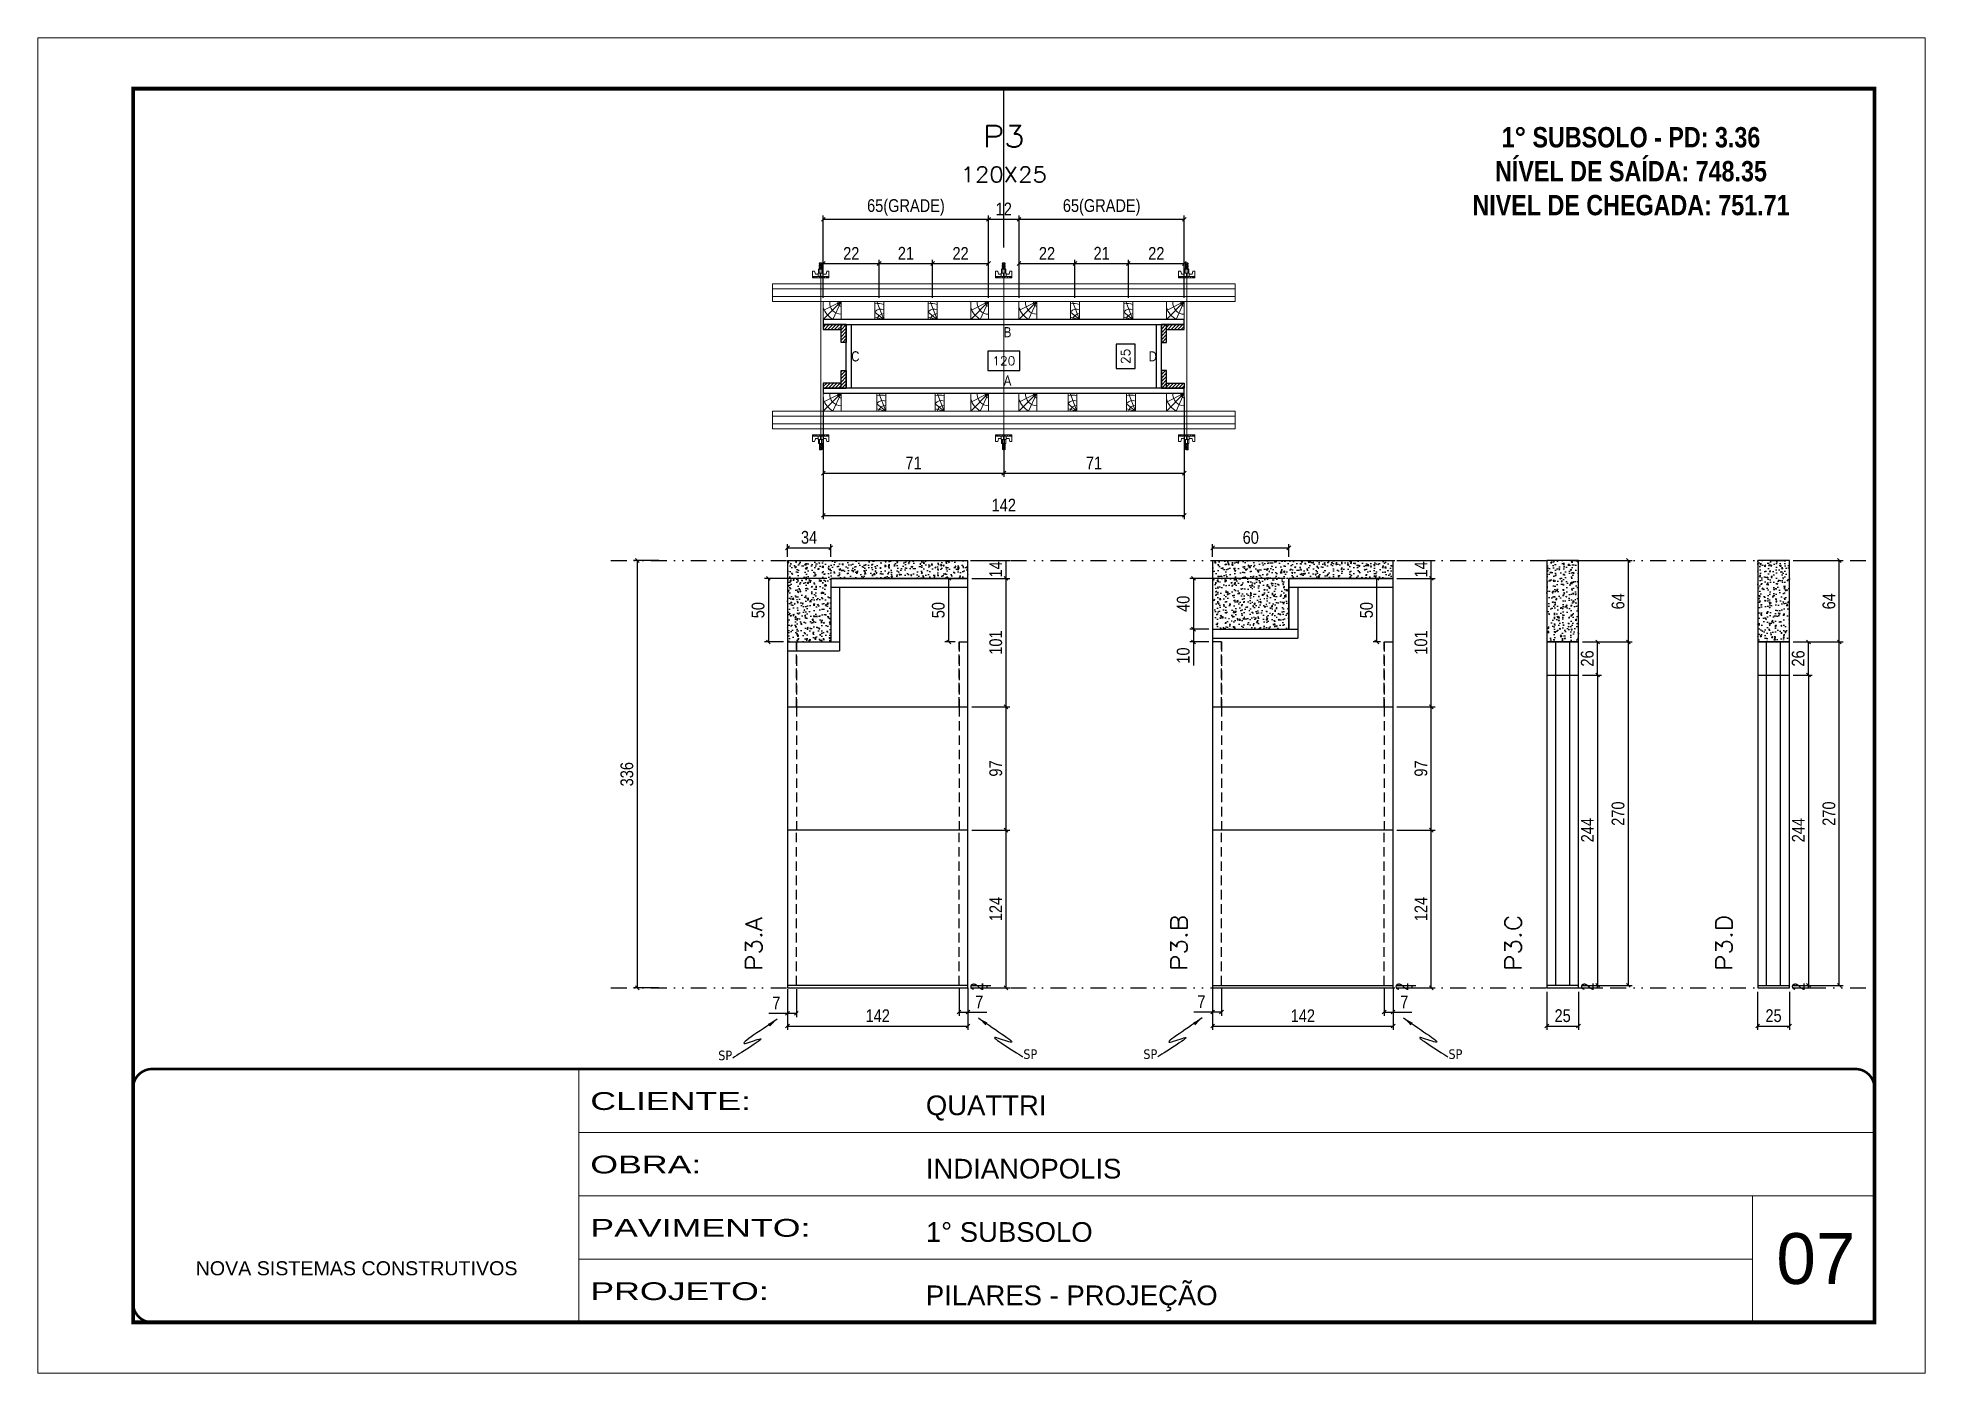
# Model space of a CAD drawing. Header units: millimetres. Extents: x 1945 to 8225, y 304 to 15137.
# Drawn here: x 5128 to 6613, y 12939 to 13989 of the extents above; entities that cross this region are included whole.
import ezdxf
from ezdxf.enums import TextEntityAlignment as Align

# ---------------------------------------------------------------- set-up
doc = ezdxf.new("R2010")
doc.units = ezdxf.units.MM
for name, pattern in [('CONTINUO', [0]), ('DASHED', [0.75, 0.5, -0.25]), ('DIVIDE2', [0.625, 0.25, -0.125, 0, -0.125, 0, -0.125]), ('HIDDEN', [0.375, 0.25, -0.125])]:
    doc.linetypes.add(name, pattern=pattern)
for name, color, linetype, lineweight in [('CARIMBO', 255, 'Continuous', 9), ('Folhas', 255, 'Continuous', 9), ('Hachura', 251, 'Continuous', 9), ('Madeira', 126, 'Continuous', 18), ('Perfil Metálico', 224, 'Continuous', 18), ('SARRAFO DE PRESSAO', 251, 'DASHED', 9), ('Texto Seção', 7, 'Continuous', 15)]:
    doc.layers.add(name, color=color, linetype=linetype, lineweight=lineweight)
for name, color, linetype in [('COTA', 241, 'Continuous'), ('NOMENCLATURA', 7, 'Continuous'), ('Nível', 160, 'Continuous'), ('Painéis', 200, 'Continuous'), ('PONTALETE', 7, 'Continuous'), ('SARR_2.2x7', 40, 'Continuous'), ('SARRAFO', 251, 'Continuous'), ('texto', 7, 'Continuous'), ('Texto de Titulo', 7, 'Continuous'), ('Texto Qtd Sarr', 242, 'Continuous')]:
    doc.layers.add(name, color=color, linetype=linetype)
doc.styles.add('ARIAL', font='arial.ttf')
doc.styles.add('COTA TECNICA', font='techl___.ttf', dxfattribs={"height": 10})
doc.styles.add('COTA TECNICA 2X', font='techl___.ttf', dxfattribs={"height": 10})
doc.styles.add('REGUA-120', font='ROMANS.shx', dxfattribs={"height": 15})
doc.styles.add('ROMANC', font='techb___.ttf', dxfattribs={"height": 2.5})
doc.styles.add('ROMANS', font='romans.shx')
doc.styles.get("Standard").update_dxf_attribs({"font": 'arial.ttf'})
doc.styles.add('Tecnologia', font='')
doc.styles.get('Tecnologia').set_extended_font_data('Forgotten Futurist')
doc.dimstyles.new('cotax2', dxfattribs={"dimtxt": 10, "dimasz": 3, "dimexe": 3, "dimexo": 3, "dimgap": 3, "dimtad": 1, "dimdec": 1, "dimlfac": 0.5, "dimzin": 12, "dimdsep": 46, "dimtxsty": 'COTA TECNICA 2X', "dimblk1": 'OBLIQUE', "dimblk2": 'OBLIQUE', "dimsah": 1, "dimcen": 0.9, "dimclrd": 256, "dimclre": 256, "dimclrt": 256, "dimadec": 1, "dimazin": 3, "dimtfac": 1, "dimtdec": 1, "dimtmove": 2, "dimatfit": 3, "dimfxl": 1, "dimtolj": 1, "dimtzin": 12, "dimarcsym": 0})
doc.dimstyles.new('PAINEL', dxfattribs={"dimtxt": 10, "dimasz": 3, "dimexe": 3, "dimexo": 3, "dimgap": 3, "dimtad": 1, "dimdec": 1, "dimzin": 12, "dimdsep": 46, "dimtxsty": 'COTA TECNICA', "dimblk1": 'OBLIQUE', "dimblk2": 'OBLIQUE', "dimsah": 1, "dimcen": 0.9, "dimclrd": 4, "dimclre": 4, "dimclrt": 240, "dimadec": 1, "dimazin": 3, "dimtfac": 1, "dimtdec": 1, "dimtmove": 0, "dimatfit": 3, "dimfxl": 1, "dimtolj": 1, "dimtzin": 12, "dimarcsym": 0})
doc.dimstyles.new('PAINEL-NOVA', dxfattribs={"dimtxt": 10, "dimasz": 3, "dimexe": 3, "dimexo": 3, "dimgap": 3, "dimtad": 1, "dimdec": 1, "dimzin": 12, "dimdsep": 46, "dimtxsty": 'COTA TECNICA', "dimblk1": 'OBLIQUE', "dimblk2": 'OBLIQUE', "dimsah": 1, "dimcen": 0.9, "dimclrd": 4, "dimclre": 4, "dimclrt": 240, "dimadec": 1, "dimazin": 3, "dimtfac": 1, "dimtdec": 1, "dimtix": 1, "dimtmove": 0, "dimatfit": 3, "dimfxl": 1, "dimtolj": 1, "dimtzin": 12, "dimarcsym": 0})
doc.dimstyles.new('SECÇÃO 2', dxfattribs={"dimtxt": 7, "dimasz": 6, "dimexe": 0.18, "dimexo": 2, "dimgap": -4, "dimtad": 3, "dimdec": 1, "dimlfac": 0.5, "dimzin": 12, "dimdsep": 46, "dimtxsty": 'ROMANS', "dimblk": 'ARCHTICK', "dimcen": 0.09, "dimse1": 1, "dimse2": 1, "dimsd1": 1, "dimsd2": 1, "dimclrd": 180, "dimclre": 5, "dimclrt": 1, "dimadec": 0, "dimazin": 3, "dimtfac": 1, "dimtdec": 1, "dimtofl": 0, "dimtmove": 0, "dimatfit": 3, "dimldrblk": 'ARCHTICK', "dimfxl": 1, "dimtolj": 1, "dimtzin": 0, "dimarcsym": 0})
doc.dimstyles.get("Standard").update_dxf_attribs({"dimtxt": 0.18, "dimasz": 0.18, "dimexe": 0.18, "dimexo": 0.0625, "dimgap": 0.09, "dimtad": 0, "dimtih": 1, "dimtoh": 1, "dimdec": 4, "dimzin": 0, "dimdsep": 46, "dimtxsty": 'Standard', "dimcen": 0.09, "dimadec": 0, "dimazin": 0, "dimtfac": 1, "dimtdec": 4, "dimtofl": 0, "dimtmove": 0, "dimatfit": 3, "dimfxl": 1, "dimtolj": 1, "dimtzin": 0, "dimarcsym": 0})
pattern_1 = [(46, (5848.3572, 13573.0493), (-1.370342, 1.323324), [])]
pattern_2 = [(51, (7438.221, 13677.499), (9.121755, -0.637855), [0.9525, -10.4775]), (356, (7438.221, 13677.499), (-1.928623, 9.520633), [0.762, -8.38203]), (101.45144, (7438.981, 13677.446), (7.19313, 8.88278), [0.8095, -8.90451]), (47.1842, (7438.177, 13680.039), (13.588575, -1.86525), [1.42875, -15.71625]), (97.6356, (7439.309, 13679.883), (11.65249, 12.57659), [1.21425, -13.35678]), (352.18415, (7438.177, 13680.039), (11.65249, 12.57659), [1.143, -12.57299]), (22, (7439.4574, 13679.426), (7.668804, -4.98018), [0.9525, -10.4775]), (327, (7439.457, 13679.426), (2.928905, 9.261925), [0.762, -8.382]), (72.45145, (7440.0965, 13679.011), (10.59771, 4.281746), [0.8095, -8.904497]), (38.5, (7438.221, 13677.499), (0.080622, 4.229803), [0, -8.2804, 0, -8.509, 0, -8.41375]), (8.5, (7438.221, 13677.499), (3.253055, 5.066574), [0, -4.8514, 0, -8.0899, 0, -3.20675]), (328.5, (7435.3892, 13677.4497), (6.783496, -0.1680745), [0, -3.175, 0, -9.906, 0, -13.1445]), (318.5, (7434.1194, 13677.4275), (7.383143, 1.400391), [0, -4.1275, 0, -6.5786, 0, -9.3345])]
pattern_3 = [(51, (7360.693, 13677.499), (9.121755, -0.637855), [0.9525, -10.4775]), (356, (7360.693, 13677.499), (-1.92862, 9.52063), [0.762, -8.38203]), (101.45144, (7361.453, 13677.446), (7.19313, 8.88278), [0.8095, -8.90451]), (47.1842, (7360.649, 13680.039), (13.58857, -1.86525), [1.42875, -15.71625]), (97.6356, (7361.781, 13679.883), (11.65249, 12.57659), [1.21425, -13.35678]), (352.1842, (7360.649, 13680.039), (11.65249, 12.57659), [1.143, -12.57299]), (22, (7361.9295, 13679.426), (7.668804, -4.98018), [0.9525, -10.4775]), (327, (7361.9295, 13679.426), (2.928905, 9.261925), [0.762, -8.382]), (72.45145, (7362.569, 13679.011), (10.59771, 4.281746), [0.8095, -8.9045]), (38.5, (7360.693, 13677.499), (0.080622, 4.229803), [0, -8.2804, 0, -8.509, 0, -8.41375]), (8.5, (7360.693, 13677.499), (3.253055, 5.066574), [0, -4.8514, 0, -8.0899, 0, -3.20675]), (328.5, (7357.8613, 13677.4497), (6.783496, -0.1680745), [0, -3.175, 0, -9.906, 0, -13.1445]), (318.5, (7356.5915, 13677.4275), (7.383143, 1.400391), [0, -4.1275, 0, -6.5786, 0, -9.3345])]

msp = doc.modelspace()

# ---------------------------------------------------------------- texts
at = {"layer": 'CARIMBO', "style": 'ARIAL'}
msp.add_text('07', height=40, dxfattribs=at).set_placement((6496.22, 13008.68))
at = {"layer": 'NOMENCLATURA', "linetype": 'Continuous', "ltscale": 30, "width": 0.8}
for s, p in [('B', (5888.36, 13753.05)), ('C', (5768.36, 13734.05)), ('D', (6002.36, 13734.05)), ('A', (5888.36, 13715.05))]:
    msp.add_text(s, height=8, dxfattribs=at).set_placement(p)
at = {"layer": 'NOMENCLATURA', "color": 2, "insert": (6381.85, 13918.33), "char_height": 16, "attachment_point": 2, "style": 'ROMANC'}
msp.add_mtext_dynamic_manual_height_columns('1° SUBSOLO - PD: 3.36\\PNÍVEL DE SAÍDA: 748.35\\PNIVEL DE CHEGADA: 751.71', width=449.0761, gutter_width=1, heights=[0], dxfattribs=at)
at = {"layer": 'Texto Seção', "style": 'REGUA-120', "width": 1.1}
for s, p in [('P3.A', (5698.22, 13254.81)), ('P3.B', (6032.69, 13254.81)), ('P3.C', (6295.64, 13254.81)), ('P3.D', (6461.52, 13254.81))]:
    msp.add_text(s, height=13, rotation=90, dxfattribs=at).set_placement(p)

# ---------------------------------------------------------------- blocks, each defined once
blk = doc.blocks.new('9999999999')
at = {"color": 30, "linetype": 'CONTINUO'}
for p, q in [((98564.6, 34230.2), (98564.6, 34429.4)), ((98564.6, 34379.6), (99584, 34379.6)), ((98564.6, 34329.8), (99488, 34329.8)), ((99584, 34329.8), (99488, 34329.8)), ((99488, 34329.8), (99488, 34230.2)), ((98564.6, 34280), (99488, 34280))]:
    blk.add_line(p, q, dxfattribs=at)
at = {"color": 30, "linetype": 'CONTINUO', "const_width": 2}
blk.add_lwpolyline([(99584, 34230.2), (99584, 34414.4, 0.414214), (99569, 34429.4), (98229, 34429.4, 0.414214), (98214, 34414.4), (98214, 34245.2, 0.414214), (98229, 34230.2), (99584, 34230.2)], format="xyb", dxfattribs=at)
at = {"layer": 'Folhas'}
blk.add_lwpolyline([(98139, 34190.2), (99624, 34190.2), (99624, 35240.2), (98139, 35240.2)], close=True, dxfattribs=at)
at = {"layer": 'Folhas', "color": 30, "const_width": 3}
blk.add_lwpolyline([(98214, 34230.2), (99584, 34230.2), (99584, 35200.2), (98214, 35200.2)], close=True, dxfattribs=at)
at = {"color": 7, "linetype": 'Continuous', "ltscale": 5, "style": 'ARIAL'}
for s, height, p in [('QUATTRI', 15.48, (98837.7, 34393.1)), ('INDIANOPOLIS', 15.483, (98837.7, 34343.3)), ('1° SUBSOLO', 15.48, (98837.7, 34293.5)), ('NOVA SISTEMAS CONSTRUTIVOS', 11.059, (98263.2, 34267.2)), ('PILARES - PROJEÇÃO', 15.483, (98837.7, 34243.7))]:
    blk.add_text(s, height=height, dxfattribs=at).set_placement(p)
at = {"layer": 'Folhas', "color": 7, "style": 'Tecnologia', "width": 1.5}
for s, p in [('CLIENTE:', (98573.7, 34397.2)), ('OBRA:', (98573.7, 34347.3)), ('PAVIMENTO:', (98573.7, 34297.5)), ('PROJETO:', (98573.7, 34247.7))]:
    blk.add_text(s, height=14, dxfattribs=at).set_placement(p)
blk = doc.blocks.new('_Oblique')
at = {"color": 0, "linetype": 'ByBlock', "lineweight": -2}
blk.add_line((-0.5, -0.5), (0.5, 0.5), dxfattribs=at)
blk = doc.blocks.new('*D1541')
at = {"layer": 'COTA', "linetype": 'Continuous', "lineweight": -2, "ltscale": 30, "transparency": 16777216}
for p, q in [((5746.4, 13706), (5746.4, 13610)), ((6030.4, 13706), (6030.4, 13610)), ((5746.4, 13613), (6030.4, 13613))]:
    blk.add_line(p, q, dxfattribs=at)
at = {"layer": 'Defpoints', "color": 0, "linetype": 'Continuous', "ltscale": 30, "transparency": 16777216}
for p in [(5746.4, 13709), (6030.4, 13709), (6030.4, 13613)]:
    blk.add_point(p, dxfattribs=at)
at = {"layer": 'COTA', "linetype": 'Continuous', "lineweight": -2, "ltscale": 30, "transparency": 16777216, "xscale": 3, "yscale": 3, "zscale": 3, "rotation": 180}
blk.add_blockref('_Oblique', (5746.4, 13613), dxfattribs=at)
at = {"layer": 'COTA', "linetype": 'Continuous', "lineweight": -2, "ltscale": 30, "transparency": 16777216, "xscale": 3, "yscale": 3, "zscale": 3}
blk.add_blockref('_Oblique', (6030.4, 13613), dxfattribs=at)
at = {"layer": 'COTA', "linetype": 'Continuous', "ltscale": 30, "transparency": 16777216, "insert": (5888.4, 13621.1), "char_height": 10, "attachment_point": 5, "style": 'COTA TECNICA 2X'}
blk.add_mtext('\\A1;142', dxfattribs=at)
blk = doc.blocks.new('*D1542')
at = {"layer": 'COTA', "color": 180, "lineweight": -2, "transparency": 16777216}
for p, q in [((5900.9, 13742), (5875.9, 13742)), ((5875.9, 13742), (5875.9, 13727)), ((5900.9, 13727), (5900.9, 13742)), ((5875.9, 13727), (5900.9, 13727))]:
    blk.add_line(p, q, dxfattribs=at)
at = {"layer": 'Defpoints', "color": 0, "transparency": 16777216}
for p in [(6008.4, 13723), (5768.4, 13713), (6008.4, 13713)]:
    blk.add_point(p, dxfattribs=at)
at = {"layer": 'COTA', "color": 1, "transparency": 16777216, "insert": (5888.4, 13734.5), "char_height": 7, "attachment_point": 5, "style": 'ROMANS'}
blk.add_mtext('\\A1;120', dxfattribs=at)
blk = doc.blocks.new('_ArchTick')
at = {"color": 0, "linetype": 'ByBlock', "const_width": 0.15}
blk.add_lwpolyline([(-0.5, -0.5), (0.5, 0.5)], dxfattribs=at)
blk = doc.blocks.new('B1A.E')
at = {"layer": 'Madeira', "linetype": 'ByBlock', "ltscale": 0.05}
for p, q in [((0, 7), (0, 0)), ((0, 7), (0, 0)), ((7, 7), (7, 0)), ((7, 7), (7, 0))]:
    blk.add_line(p, q, dxfattribs=at)
at = {"layer": 'Madeira', "ltscale": 0.05}
for p, q in [((0, 7), (7, 7)), ((7, 7), (0, 0)), ((7, 7), (0, 3.5)), ((7, 7), (3.77, 0)), ((7, 0), (0, 0))]:
    blk.add_line(p, q, dxfattribs=at)
for centre, radius, start, end in [((7.54, 7), 7.87, 196.55279, 242.88446), ((7.08, 6.57), 4.53, 174.48614, 268.95308), ((7.09, 6.61), 1.41, 163.78187, 266.28246)]:
    blk.add_arc(centre, radius, start, end, dxfattribs=at)
blk = doc.blocks.new('B1A.D')
at = {"layer": 'COTA', "linetype": 'ByBlock'}
blk.add_blockref('B1A.E', (-7, 0), dxfattribs=at)
blk = doc.blocks.new('MEIO PONTALETE')
at = {"layer": 'Madeira'}
for q in [(2.71, 7), (3.5, 2.88), (3.5, 0.87)]:
    blk.add_line((0, 0), q, dxfattribs=at)
blk.add_lwpolyline([(0, 0), (3.5, 0), (3.5, 7), (0, 7)], close=True, dxfattribs=at)
for centre, radius, start, end in [((2.04, 0.06), 6.23, 76.44987, 109.09128), ((1.09, 0.9), 3.19, 40.90626, 109.98471), ((-0.21, -0.78), 3.09, 14.63219, 86.0383)]:
    blk.add_arc(centre, radius, start, end, dxfattribs=at)
blk = doc.blocks.new('BLOCK 2')
at = {"layer": 'PONTALETE', "color": 1, "xscale": -2, "yscale": 2, "zscale": 2}
blk.add_blockref('MEIO PONTALETE', (131231.1, 34114), dxfattribs=at)
blk = doc.blocks.new('A2')
at = {"layer": 'COTA', "linetype": 'ByBlock'}
blk.add_blockref('BLOCK 2', (-131205.2, -34118.6), dxfattribs=at)
blk = doc.blocks.new('B2A')
at = {"layer": 'COTA', "linetype": 'ByBlock', "xscale": 10, "yscale": 10, "zscale": 10}
blk.add_blockref('A2', (-188, 46), dxfattribs=at)
blk = doc.blocks.new('B2A.E')
at = {"layer": 'COTA', "linetype": 'ByBlock', "xscale": 0.05000874370170691, "yscale": 0.05000874370170691, "zscale": 0.05000874370170691}
blk.add_blockref('B2A', (0, 0), dxfattribs=at)
blk = doc.blocks.new('B1B.E')
at = {"layer": 'Madeira', "linetype": 'ByBlock', "ltscale": 0.05}
for p, q in [((0, 0), (0, -7)), ((0, 0), (0, -7)), ((7, 0), (7, -7)), ((7, 0), (7, -7))]:
    blk.add_line(p, q, dxfattribs=at)
at = {"layer": 'Madeira', "ltscale": 0.05}
for p, q in [((0, 0), (7, 0)), ((7, 0), (0, -7)), ((7, 0), (0, -3.5)), ((7, 0), (3.77, -7)), ((7, -7), (0, -7))]:
    blk.add_line(p, q, dxfattribs=at)
for centre, radius, start, end in [((7.08, -0.43), 4.53, 174.48614, 268.95308), ((7.09, -0.39), 1.41, 163.78187, 266.28246), ((7.54, 0), 7.87, 196.55279, 242.88446)]:
    blk.add_arc(centre, radius, start, end, dxfattribs=at)
blk = doc.blocks.new('B1B.D')
at = {"layer": 'Madeira', "linetype": 'ByBlock', "ltscale": 0.05}
for p, q in [((-7, 0), (-7, -7)), ((-7, 0), (-7, -7)), ((0, 0), (0, -7)), ((0, 0), (0, -7))]:
    blk.add_line(p, q, dxfattribs=at)
at = {"layer": 'Madeira', "ltscale": 0.05}
for p, q in [((-7, 0), (0, 0)), ((0, 0), (-7, -7)), ((0, 0), (-7, -3.5)), ((0, -7), (-7, -7)), ((0, 0), (-3.23, -7))]:
    blk.add_line(p, q, dxfattribs=at)
for centre, radius, start, end in [((0.54, 0), 7.87, 196.55279, 242.88446), ((0.08, -0.44), 4.53, 174.48614, 268.95308), ((0.09, -0.39), 1.41, 163.78187, 266.28246)]:
    blk.add_arc(centre, radius, start, end, dxfattribs=at)
blk = doc.blocks.new('*D1543')
at = {"layer": 'COTA', "linetype": 'Continuous', "lineweight": -2, "ltscale": 30, "transparency": 16777216}
for p, q in [((5746.4, 13788.8), (5746.4, 13848.8)), ((5746.4, 13845.8), (5876.4, 13845.8)), ((5876.4, 13788.8), (5876.4, 13848.8))]:
    blk.add_line(p, q, dxfattribs=at)
at = {"layer": 'Defpoints', "color": 0, "linetype": 'Continuous', "ltscale": 30, "transparency": 16777216}
for p in [(5876.4, 13845.8), (5746.4, 13785.8), (5876.4, 13785.8)]:
    blk.add_point(p, dxfattribs=at)
at = {"layer": 'COTA', "linetype": 'Continuous', "lineweight": -2, "ltscale": 30, "transparency": 16777216, "xscale": 3, "yscale": 3, "zscale": 3, "rotation": 180}
blk.add_blockref('_Oblique', (5746.4, 13845.8), dxfattribs=at)
at = {"layer": 'COTA', "linetype": 'Continuous', "lineweight": -2, "ltscale": 30, "transparency": 16777216, "xscale": 3, "yscale": 3, "zscale": 3}
blk.add_blockref('_Oblique', (5876.4, 13845.8), dxfattribs=at)
at = {"layer": 'COTA', "linetype": 'Continuous', "ltscale": 30, "transparency": 16777216, "insert": (5811.4, 13855.1), "char_height": 10, "attachment_point": 5, "style": 'COTA TECNICA 2X'}
blk.add_mtext('\\A1;65(GRADE)', dxfattribs=at)
blk = doc.blocks.new('B2B.E')
at = {"layer": 'COTA', "linetype": 'ByBlock'}
blk.add_blockref('B2A.E', (0, -7), dxfattribs=at)
blk = doc.blocks.new('*D1544')
at = {"layer": 'COTA', "linetype": 'Continuous', "lineweight": -2, "ltscale": 30, "transparency": 16777216}
for p, q in [((5746.4, 13784), (5746.4, 13814)), ((5746.4, 13811), (5790.4, 13811)), ((5790.4, 13784), (5790.4, 13814))]:
    blk.add_line(p, q, dxfattribs=at)
at = {"layer": 'Defpoints', "color": 0, "linetype": 'Continuous', "ltscale": 30, "transparency": 16777216}
for p in [(5790.4, 13811), (5746.4, 13781), (5790.4, 13781)]:
    blk.add_point(p, dxfattribs=at)
at = {"layer": 'COTA', "linetype": 'Continuous', "lineweight": -2, "ltscale": 30, "transparency": 16777216, "xscale": 3, "yscale": 3, "zscale": 3, "rotation": 180}
blk.add_blockref('_Oblique', (5746.4, 13811), dxfattribs=at)
at = {"layer": 'COTA', "linetype": 'Continuous', "lineweight": -2, "ltscale": 30, "transparency": 16777216, "xscale": 3, "yscale": 3, "zscale": 3}
blk.add_blockref('_Oblique', (5790.4, 13811), dxfattribs=at)
at = {"layer": 'COTA', "linetype": 'Continuous', "ltscale": 30, "transparency": 16777216, "insert": (5768.4, 13819), "char_height": 10, "attachment_point": 5, "style": 'COTA TECNICA 2X'}
blk.add_mtext('\\A1;22', dxfattribs=at)
blk = doc.blocks.new('*D1545')
at = {"layer": 'COTA', "linetype": 'Continuous', "lineweight": -2, "ltscale": 30, "transparency": 16777216}
for p, q in [((5790.4, 13784), (5790.4, 13814)), ((5790.4, 13811), (5832.4, 13811)), ((5832.4, 13784), (5832.4, 13814))]:
    blk.add_line(p, q, dxfattribs=at)
at = {"layer": 'Defpoints', "color": 0, "linetype": 'Continuous', "ltscale": 30, "transparency": 16777216}
for p in [(5832.4, 13811), (5790.4, 13781), (5832.4, 13781)]:
    blk.add_point(p, dxfattribs=at)
at = {"layer": 'COTA', "linetype": 'Continuous', "lineweight": -2, "ltscale": 30, "transparency": 16777216, "xscale": 3, "yscale": 3, "zscale": 3, "rotation": 180}
blk.add_blockref('_Oblique', (5790.4, 13811), dxfattribs=at)
at = {"layer": 'COTA', "linetype": 'Continuous', "lineweight": -2, "ltscale": 30, "transparency": 16777216, "xscale": 3, "yscale": 3, "zscale": 3}
blk.add_blockref('_Oblique', (5832.4, 13811), dxfattribs=at)
at = {"layer": 'COTA', "linetype": 'Continuous', "ltscale": 30, "transparency": 16777216, "insert": (5811.4, 13819.1), "char_height": 10, "attachment_point": 5, "style": 'COTA TECNICA 2X'}
blk.add_mtext('\\A1;21', dxfattribs=at)
blk = doc.blocks.new('*D1546')
at = {"layer": 'COTA', "linetype": 'Continuous', "lineweight": -2, "ltscale": 30, "transparency": 16777216}
for p, q in [((5832.4, 13784), (5832.4, 13814)), ((5832.4, 13811), (5876.4, 13811)), ((5876.4, 13784), (5876.4, 13814))]:
    blk.add_line(p, q, dxfattribs=at)
at = {"layer": 'Defpoints', "color": 0, "linetype": 'Continuous', "ltscale": 30, "transparency": 16777216}
for p in [(5876.4, 13811), (5832.4, 13781), (5876.4, 13781)]:
    blk.add_point(p, dxfattribs=at)
at = {"layer": 'COTA', "linetype": 'Continuous', "lineweight": -2, "ltscale": 30, "transparency": 16777216, "xscale": 3, "yscale": 3, "zscale": 3, "rotation": 180}
blk.add_blockref('_Oblique', (5832.4, 13811), dxfattribs=at)
at = {"layer": 'COTA', "linetype": 'Continuous', "lineweight": -2, "ltscale": 30, "transparency": 16777216, "xscale": 3, "yscale": 3, "zscale": 3}
blk.add_blockref('_Oblique', (5876.4, 13811), dxfattribs=at)
at = {"layer": 'COTA', "linetype": 'Continuous', "ltscale": 30, "transparency": 16777216, "insert": (5854.4, 13819), "char_height": 10, "attachment_point": 5, "style": 'COTA TECNICA 2X'}
blk.add_mtext('\\A1;22', dxfattribs=at)
blk = doc.blocks.new('*D1547')
at = {"layer": 'COTA', "linetype": 'Continuous', "lineweight": -2, "ltscale": 30, "transparency": 16777216}
for p, q in [((5876.4, 13788.8), (5876.4, 13848.8)), ((5876.4, 13845.8), (5900.4, 13845.8)), ((5900.4, 13788.8), (5900.4, 13848.8))]:
    blk.add_line(p, q, dxfattribs=at)
at = {"layer": 'Defpoints', "color": 0, "linetype": 'Continuous', "ltscale": 30, "transparency": 16777216}
for p in [(5900.4, 13845.8), (5876.4, 13785.8), (5900.4, 13785.8)]:
    blk.add_point(p, dxfattribs=at)
at = {"layer": 'COTA', "linetype": 'Continuous', "lineweight": -2, "ltscale": 30, "transparency": 16777216, "xscale": 3, "yscale": 3, "zscale": 3, "rotation": 180}
blk.add_blockref('_Oblique', (5876.4, 13845.8), dxfattribs=at)
at = {"layer": 'COTA', "linetype": 'Continuous', "lineweight": -2, "ltscale": 30, "transparency": 16777216, "xscale": 3, "yscale": 3, "zscale": 3}
blk.add_blockref('_Oblique', (5900.4, 13845.8), dxfattribs=at)
at = {"layer": 'COTA', "linetype": 'Continuous', "ltscale": 30, "transparency": 16777216, "insert": (5888.4, 13853.9), "char_height": 10, "attachment_point": 5, "style": 'COTA TECNICA 2X'}
blk.add_mtext('\\A1;12', dxfattribs=at)
blk = doc.blocks.new('*D1548')
at = {"layer": 'COTA', "linetype": 'Continuous', "lineweight": -2, "ltscale": 30, "transparency": 16777216}
for p, q in [((5900.4, 13788.8), (5900.4, 13848.8)), ((5900.4, 13845.8), (6030.4, 13845.8)), ((6030.4, 13788.8), (6030.4, 13848.8))]:
    blk.add_line(p, q, dxfattribs=at)
at = {"layer": 'Defpoints', "color": 0, "linetype": 'Continuous', "ltscale": 30, "transparency": 16777216}
for p in [(6030.4, 13845.8), (5900.4, 13785.8), (6030.4, 13785.8)]:
    blk.add_point(p, dxfattribs=at)
at = {"layer": 'COTA', "linetype": 'Continuous', "lineweight": -2, "ltscale": 30, "transparency": 16777216, "xscale": 3, "yscale": 3, "zscale": 3, "rotation": 180}
blk.add_blockref('_Oblique', (5900.4, 13845.8), dxfattribs=at)
at = {"layer": 'COTA', "linetype": 'Continuous', "lineweight": -2, "ltscale": 30, "transparency": 16777216, "xscale": 3, "yscale": 3, "zscale": 3}
blk.add_blockref('_Oblique', (6030.4, 13845.8), dxfattribs=at)
at = {"layer": 'COTA', "linetype": 'Continuous', "ltscale": 30, "transparency": 16777216, "insert": (5965.4, 13855.1), "char_height": 10, "attachment_point": 5, "style": 'COTA TECNICA 2X'}
blk.add_mtext('\\A1;65(GRADE)', dxfattribs=at)
blk = doc.blocks.new('*D1549')
at = {"layer": 'COTA', "linetype": 'Continuous', "lineweight": -2, "ltscale": 30, "transparency": 16777216}
for p, q in [((5900.4, 13784), (5900.4, 13814)), ((5900.4, 13811), (5944.4, 13811)), ((5944.4, 13784), (5944.4, 13814))]:
    blk.add_line(p, q, dxfattribs=at)
at = {"layer": 'Defpoints', "color": 0, "linetype": 'Continuous', "ltscale": 30, "transparency": 16777216}
for p in [(5944.4, 13811), (5900.4, 13781), (5944.4, 13781)]:
    blk.add_point(p, dxfattribs=at)
at = {"layer": 'COTA', "linetype": 'Continuous', "lineweight": -2, "ltscale": 30, "transparency": 16777216, "xscale": 3, "yscale": 3, "zscale": 3, "rotation": 180}
blk.add_blockref('_Oblique', (5900.4, 13811), dxfattribs=at)
at = {"layer": 'COTA', "linetype": 'Continuous', "lineweight": -2, "ltscale": 30, "transparency": 16777216, "xscale": 3, "yscale": 3, "zscale": 3}
blk.add_blockref('_Oblique', (5944.4, 13811), dxfattribs=at)
at = {"layer": 'COTA', "linetype": 'Continuous', "ltscale": 30, "transparency": 16777216, "insert": (5922.4, 13819), "char_height": 10, "attachment_point": 5, "style": 'COTA TECNICA 2X'}
blk.add_mtext('\\A1;22', dxfattribs=at)
blk = doc.blocks.new('*D1550')
at = {"layer": 'COTA', "linetype": 'Continuous', "lineweight": -2, "ltscale": 30, "transparency": 16777216}
for p, q in [((5944.4, 13784), (5944.4, 13814)), ((5944.4, 13811), (5986.4, 13811)), ((5986.4, 13784), (5986.4, 13814))]:
    blk.add_line(p, q, dxfattribs=at)
at = {"layer": 'Defpoints', "color": 0, "linetype": 'Continuous', "ltscale": 30, "transparency": 16777216}
for p in [(5986.4, 13811), (5944.4, 13781), (5986.4, 13781)]:
    blk.add_point(p, dxfattribs=at)
at = {"layer": 'COTA', "linetype": 'Continuous', "lineweight": -2, "ltscale": 30, "transparency": 16777216, "xscale": 3, "yscale": 3, "zscale": 3, "rotation": 180}
blk.add_blockref('_Oblique', (5944.4, 13811), dxfattribs=at)
at = {"layer": 'COTA', "linetype": 'Continuous', "lineweight": -2, "ltscale": 30, "transparency": 16777216, "xscale": 3, "yscale": 3, "zscale": 3}
blk.add_blockref('_Oblique', (5986.4, 13811), dxfattribs=at)
at = {"layer": 'COTA', "linetype": 'Continuous', "ltscale": 30, "transparency": 16777216, "insert": (5965.4, 13819.1), "char_height": 10, "attachment_point": 5, "style": 'COTA TECNICA 2X'}
blk.add_mtext('\\A1;21', dxfattribs=at)
blk = doc.blocks.new('*D1551')
at = {"layer": 'COTA', "linetype": 'Continuous', "lineweight": -2, "ltscale": 30, "transparency": 16777216}
for p, q in [((5986.4, 13784), (5986.4, 13814)), ((5986.4, 13811), (6030.4, 13811)), ((6030.4, 13784), (6030.4, 13814))]:
    blk.add_line(p, q, dxfattribs=at)
at = {"layer": 'Defpoints', "color": 0, "linetype": 'Continuous', "ltscale": 30, "transparency": 16777216}
for p in [(6030.4, 13811), (5986.4, 13781), (6030.4, 13781)]:
    blk.add_point(p, dxfattribs=at)
at = {"layer": 'COTA', "linetype": 'Continuous', "lineweight": -2, "ltscale": 30, "transparency": 16777216, "xscale": 3, "yscale": 3, "zscale": 3, "rotation": 180}
blk.add_blockref('_Oblique', (5986.4, 13811), dxfattribs=at)
at = {"layer": 'COTA', "linetype": 'Continuous', "lineweight": -2, "ltscale": 30, "transparency": 16777216, "xscale": 3, "yscale": 3, "zscale": 3}
blk.add_blockref('_Oblique', (6030.4, 13811), dxfattribs=at)
at = {"layer": 'COTA', "linetype": 'Continuous', "ltscale": 30, "transparency": 16777216, "insert": (6008.4, 13819), "char_height": 10, "attachment_point": 5, "style": 'COTA TECNICA 2X'}
blk.add_mtext('\\A1;22', dxfattribs=at)
blk = doc.blocks.new('C')
at = {"layer": 'Hachura', "color": 0}
for p, q in [((0, 3.22), (0, -3.22)), ((0.45, 3.22), (0, 3.22)), ((0.46, 3.16), (0, 3.16)), ((0.46, 3.05), (0, 3.05)), ((0.46, 2.88), (0, 2.88)), ((0, 2.75), (0, -1.16)), ((0.46, 2.65), (0, 2.65)), ((0.46, 2.23), (0, 2.23)), ((0.46, 1.51), (0, 1.51)), ((0.39, 0.49), (0.17, 0.49)), ((0.45, -3.23), (0.45, 3.22)), ((0.45, 3.22), (2.58, 3.22)), ((1.74, 0.97), (0.45, 0.97)), ((1.45, 0.1), (0.45, 0.1)), ((1.35, 1.94), (1.35, 0.96)), ((2.58, 2.39), (1.47, 2.09)), ((1.74, -0.97), (1.74, 0.97)), ((1.74, 0.97), (1.74, 0.84)), ((1.74, 0.97), (1.74, 0.84)), ((1.74, 0.84), (3.35, 0.84)), ((3.35, 0.45), (1.74, 0.45)), ((2.58, 3.22), (2.58, 2.39)), ((3.32, 0.84), (3.32, -0.84)), ((3.35, 0.84), (3.35, -0.84)), ((3.68, 0.45), (3.35, 0.45)), ((3.84, -0.52), (3.35, 0.45)), ((3.35, 0.06), (3.67, -0.57)), ((3.68, 0.45), (4.16, -0.52)), ((3.72, 0.5), (4.25, -0.57)), ((4.37, -0.55), (3.83, 0.53)), ((4.15, 0.45), (3.93, 0.45)), ((4.42, -0.52), (3.93, 0.45)), ((4.15, 0.45), (4.26, 0.45)), ((4.26, 0.45), (4.74, -0.52)), ((4.3, 0.5), (4.83, -0.57)), ((4.95, -0.55), (4.41, 0.53)), ((4.51, 0.45), (4.84, 0.45)), ((5, -0.52), (4.51, 0.45)), ((4.84, 0.45), (5.32, -0.52)), ((4.88, 0.5), (5.41, -0.57)), ((5.53, -0.55), (4.99, 0.53)), ((5.58, -0.52), (5.09, 0.45)), ((5.42, 0.45), (5.09, 0.45)), ((5.58, -0.52), (5.09, 0.45)), ((5.42, 0.45), (5.74, -0.19)), ((5.46, 0.5), (5.74, -0.07)), ((5.74, 0.19), (5.57, 0.53)), ((5.74, 0.32), (5.68, 0.45)), ((5.68, 0.45), (5.74, 0.45)), ((5.74, 0.45), (5.9, 0.29)), ((5.74, 0.45), (5.74, -0.52)), ((5.9, -0.36), (5.9, 0.29)), ((0.45, 0), (0, 0)), ((0.46, -1.52), (0, -1.52)), ((0.46, -2.23), (0, -2.23)), ((0.46, -2.65), (0, -2.65)), ((0.46, -2.88), (0, -2.88)), ((0.46, -3.05), (0, -3.05)), ((0.46, -3.16), (0, -3.16)), ((0, -3.22), (2.57, -3.22)), ((0.08, -0.48), (0.29, -0.48)), ((0.29, -0.48), (0.4, -0.48)), ((0.45, 0), (0.45, -0.97)), ((0.45, -0.16), (1.45, -0.16)), ((0.45, -0.65), (0.45, -0.32)), ((0.45, -3.23), (0.45, -0.65)), ((0.45, -0.97), (1.74, -0.97)), ((1.35, -1.94), (1.35, -0.97)), ((2.58, -2.39), (1.47, -2.1)), ((3.35, -0.32), (1.74, -0.32)), ((3.35, -0.84), (1.74, -0.84)), ((2.58, -3.23), (2.58, -2.39)), ((3.35, -0.07), (3.58, -0.52)), ((3.35, -0.52), (3.58, -0.52)), ((3.84, -0.52), (4.16, -0.52)), ((4.42, -0.52), (4.74, -0.52)), ((4.63, -0.52), (4.74, -0.52)), ((5, -0.52), (5.32, -0.52)), ((5.58, -0.52), (5.74, -0.52)), ((5.74, -0.52), (5.9, -0.36)), ((5.74, -0.52), (5.74, -0.52))]:
    blk.add_line(p, q, dxfattribs=at)
for centre, radius, start, end in [((1.52, 1.94), 0.161, 104.74356, 180), ((1.44, -0.03), 0.129, 272.69497, 87.30503), ((3.81, 0.39), 0.143, 25.56881, 154.43119), ((4.39, 0.39), 0.143, 25.56881, 154.43119), ((4.97, 0.39), 0.143, 25.56881, 154.43119), ((5.55, 0.39), 0.143, 25.56881, 154.43119), ((0.17, -0.37), 0.174, 221.74404, 317.85924), ((1.52, -1.94), 0.161, 180, 255.25644), ((3.71, -0.4), 0.174, 222.14076, 318.25596), ((4.29, -0.4), 0.174, 222.14076, 318.25596), ((4.87, -0.4), 0.174, 222.14076, 318.25596), ((5.45, -0.4), 0.174, 222.14076, 318.25596), ((5.61, -0.4), 0.174, 317.85924, 318.25596)]:
    blk.add_arc(centre, radius, start, end, dxfattribs=at)
blk = doc.blocks.new('PAR.CIM')
at = {"layer": 'Hachura', "linetype": 'Continuous', "xscale": -1, "rotation": 270}
blk.add_blockref('C', (0, 0), dxfattribs=at)
blk = doc.blocks.new('PAR.BAI')
at = {"layer": 'Hachura', "linetype": 'Continuous', "xscale": -1, "rotation": 90}
blk.add_blockref('C', (0, 0), dxfattribs=at)
blk = doc.blocks.new('*D1552')
at = {"layer": 'COTA', "linetype": 'Continuous', "lineweight": -2, "ltscale": 30, "transparency": 16777216}
for p, q in [((5746.4, 13692), (5746.4, 13643.2)), ((5888.4, 13673.2), (5888.4, 13643.2)), ((5746.4, 13646.2), (5888.4, 13646.2))]:
    blk.add_line(p, q, dxfattribs=at)
at = {"layer": 'Defpoints', "color": 0, "linetype": 'Continuous', "ltscale": 30, "transparency": 16777216}
for p in [(5746.4, 13695), (5888.4, 13676.2), (5888.4, 13646.2)]:
    blk.add_point(p, dxfattribs=at)
at = {"layer": 'COTA', "linetype": 'Continuous', "lineweight": -2, "ltscale": 30, "transparency": 16777216, "xscale": 3, "yscale": 3, "zscale": 3, "rotation": 180}
blk.add_blockref('_Oblique', (5746.4, 13646.2), dxfattribs=at)
at = {"layer": 'COTA', "linetype": 'Continuous', "lineweight": -2, "ltscale": 30, "transparency": 16777216, "xscale": 3, "yscale": 3, "zscale": 3}
blk.add_blockref('_Oblique', (5888.4, 13646.2), dxfattribs=at)
at = {"layer": 'COTA', "linetype": 'Continuous', "ltscale": 30, "transparency": 16777216, "insert": (5817.4, 13654.3), "char_height": 10, "attachment_point": 5, "style": 'COTA TECNICA 2X'}
blk.add_mtext('\\A1;71', dxfattribs=at)
blk = doc.blocks.new('*D1553')
at = {"layer": 'COTA', "linetype": 'Continuous', "lineweight": -2, "ltscale": 30, "transparency": 16777216}
for p, q in [((6030.4, 13692), (6030.4, 13643.2)), ((5888.4, 13673.2), (5888.4, 13643.2)), ((5888.4, 13646.2), (6030.4, 13646.2))]:
    blk.add_line(p, q, dxfattribs=at)
at = {"layer": 'Defpoints', "color": 0, "linetype": 'Continuous', "ltscale": 30, "transparency": 16777216}
for p in [(6030.4, 13695), (5888.4, 13676.2), (6030.4, 13646.2)]:
    blk.add_point(p, dxfattribs=at)
at = {"layer": 'COTA', "linetype": 'Continuous', "lineweight": -2, "ltscale": 30, "transparency": 16777216, "xscale": 3, "yscale": 3, "zscale": 3, "rotation": 180}
blk.add_blockref('_Oblique', (5888.4, 13646.2), dxfattribs=at)
at = {"layer": 'COTA', "linetype": 'Continuous', "lineweight": -2, "ltscale": 30, "transparency": 16777216, "xscale": 3, "yscale": 3, "zscale": 3}
blk.add_blockref('_Oblique', (6030.4, 13646.2), dxfattribs=at)
at = {"layer": 'COTA', "linetype": 'Continuous', "ltscale": 30, "transparency": 16777216, "insert": (5959.4, 13654.3), "char_height": 10, "attachment_point": 5, "style": 'COTA TECNICA 2X'}
blk.add_mtext('\\A1;71', dxfattribs=at)
blk = doc.blocks.new('*D614')
at = {"layer": 'COTA', "color": 4, "linetype": 'Continuous', "lineweight": -2, "ltscale": 30, "transparency": 16777216}
for p, q in [((6343.6, 13487.5), (6358.6, 13487.5)), ((6355.6, 13487.5), (6355.6, 13243.5)), ((6343.6, 13243.5), (6358.6, 13243.5))]:
    blk.add_line(p, q, dxfattribs=at)
at = {"layer": 'Defpoints', "color": 0, "linetype": 'Continuous', "ltscale": 30, "transparency": 16777216}
for p in [(6340.6, 13487.5), (6340.6, 13243.5), (6355.6, 13243.5)]:
    blk.add_point(p, dxfattribs=at)
at = {"layer": 'COTA', "color": 4, "linetype": 'Continuous', "lineweight": -2, "ltscale": 30, "transparency": 16777216, "xscale": 3, "yscale": 3, "zscale": 3}
for p, rotation in [((6355.6, 13487.5), 90), ((6355.6, 13243.5), 270)]:
    blk.add_blockref('_Oblique', p, dxfattribs=dict(at, rotation=rotation))
at = {"layer": 'COTA', "color": 240, "linetype": 'Continuous', "ltscale": 30, "transparency": 16777216, "insert": (6347.6, 13365.5), "char_height": 10, "attachment_point": 5, "rotation": 90, "style": 'COTA TECNICA'}
blk.add_mtext('\\A1;244', dxfattribs=at)
blk = doc.blocks.new('*D615')
at = {"layer": 'COTA', "color": 4, "linetype": 'Continuous', "lineweight": -2, "ltscale": 30, "transparency": 16777216}
for p, q in [((6343.6, 13513.5), (6358.6, 13513.5)), ((6355.6, 13487.5), (6355.6, 13513.5)), ((6343.6, 13487.5), (6358.6, 13487.5))]:
    blk.add_line(p, q, dxfattribs=at)
at = {"layer": 'Defpoints', "color": 0, "linetype": 'Continuous', "ltscale": 30, "transparency": 16777216}
for p in [(6340.6, 13513.5), (6355.6, 13513.5), (6340.6, 13487.5)]:
    blk.add_point(p, dxfattribs=at)
at = {"layer": 'COTA', "color": 4, "linetype": 'Continuous', "lineweight": -2, "ltscale": 30, "transparency": 16777216, "xscale": 3, "yscale": 3, "zscale": 3}
for p, rotation in [((6355.6, 13513.5), 90), ((6355.6, 13487.5), 270)]:
    blk.add_blockref('_Oblique', p, dxfattribs=dict(at, rotation=rotation))
at = {"layer": 'COTA', "color": 240, "linetype": 'Continuous', "ltscale": 30, "transparency": 16777216, "insert": (6347.5, 13500.5), "char_height": 10, "attachment_point": 5, "rotation": 90, "style": 'COTA TECNICA'}
blk.add_mtext('\\A1;26', dxfattribs=at)
blk = doc.blocks.new('*D616')
at = {"layer": 'COTA', "color": 4, "linetype": 'Continuous', "lineweight": -2, "ltscale": 30, "transparency": 16777216}
for p, q in [((6509.5, 13487.5), (6524.5, 13487.5)), ((6521.5, 13487.5), (6521.5, 13243.5)), ((6509.5, 13243.5), (6524.5, 13243.5))]:
    blk.add_line(p, q, dxfattribs=at)
at = {"layer": 'Defpoints', "color": 0, "linetype": 'Continuous', "ltscale": 30, "transparency": 16777216}
for p in [(6506.5, 13487.5), (6506.5, 13243.5), (6521.5, 13243.5)]:
    blk.add_point(p, dxfattribs=at)
at = {"layer": 'COTA', "color": 4, "linetype": 'Continuous', "lineweight": -2, "ltscale": 30, "transparency": 16777216, "xscale": 3, "yscale": 3, "zscale": 3}
for p, rotation in [((6521.5, 13487.5), 90), ((6521.5, 13243.5), 270)]:
    blk.add_blockref('_Oblique', p, dxfattribs=dict(at, rotation=rotation))
at = {"layer": 'COTA', "color": 240, "linetype": 'Continuous', "ltscale": 30, "transparency": 16777216, "insert": (6513.5, 13365.5), "char_height": 10, "attachment_point": 5, "rotation": 90, "style": 'COTA TECNICA'}
blk.add_mtext('\\A1;244', dxfattribs=at)
blk = doc.blocks.new('*D617')
at = {"layer": 'COTA', "color": 4, "linetype": 'Continuous', "lineweight": -2, "ltscale": 30, "transparency": 16777216}
for p, q in [((6509.5, 13513.5), (6524.5, 13513.5)), ((6521.5, 13487.5), (6521.5, 13513.5)), ((6509.5, 13487.5), (6524.5, 13487.5))]:
    blk.add_line(p, q, dxfattribs=at)
at = {"layer": 'Defpoints', "color": 0, "linetype": 'Continuous', "ltscale": 30, "transparency": 16777216}
for p in [(6506.5, 13513.5), (6521.5, 13513.5), (6506.5, 13487.5)]:
    blk.add_point(p, dxfattribs=at)
at = {"layer": 'COTA', "color": 4, "linetype": 'Continuous', "lineweight": -2, "ltscale": 30, "transparency": 16777216, "xscale": 3, "yscale": 3, "zscale": 3}
for p, rotation in [((6521.5, 13513.5), 90), ((6521.5, 13487.5), 270)]:
    blk.add_blockref('_Oblique', p, dxfattribs=dict(at, rotation=rotation))
at = {"layer": 'COTA', "color": 240, "linetype": 'Continuous', "ltscale": 30, "transparency": 16777216, "insert": (6513.4, 13500.5), "char_height": 10, "attachment_point": 5, "rotation": 90, "style": 'COTA TECNICA'}
blk.add_mtext('\\A1;26', dxfattribs=at)
blk = doc.blocks.new('*D618')
at = {"layer": 'COTA', "color": 4, "linetype": 'Continuous', "lineweight": -2, "ltscale": 30, "transparency": 16777216}
for p, q in [((5863.2, 13243.5), (5878.2, 13243.5)), ((5863.2, 13241.5), (5878.2, 13241.5)), ((5875.2, 13241.5), (5875.2, 13243.5))]:
    blk.add_line(p, q, dxfattribs=at)
at = {"layer": 'Defpoints', "color": 0, "linetype": 'Continuous', "ltscale": 30, "transparency": 16777216}
for p in [(5860.2, 13243.5), (5860.2, 13241.5), (5875.2, 13243.5)]:
    blk.add_point(p, dxfattribs=at)
at = {"layer": 'COTA', "color": 240, "linetype": 'Continuous', "ltscale": 30, "transparency": 16777216, "insert": (5867.2, 13242.5), "char_height": 10, "attachment_point": 5, "rotation": 90, "style": 'COTA TECNICA'}
blk.add_mtext('\\A1;2', dxfattribs=at)
blk = doc.blocks.new('*D619')
at = {"layer": 'COTA', "color": 4, "linetype": 'Continuous', "lineweight": -2, "ltscale": 30, "transparency": 16777216}
for p, q in [((5863.2, 13462.5), (5893.2, 13462.5)), ((5890.2, 13365.5), (5890.2, 13462.5)), ((5863.2, 13365.5), (5893.2, 13365.5))]:
    blk.add_line(p, q, dxfattribs=at)
at = {"layer": 'Defpoints', "color": 0, "linetype": 'Continuous', "ltscale": 30, "transparency": 16777216}
for p in [(5860.2, 13462.5), (5890.2, 13462.5), (5860.2, 13365.5)]:
    blk.add_point(p, dxfattribs=at)
at = {"layer": 'COTA', "color": 4, "linetype": 'Continuous', "lineweight": -2, "ltscale": 30, "transparency": 16777216, "xscale": 3, "yscale": 3, "zscale": 3}
for p, rotation in [((5890.2, 13462.5), 90), ((5890.2, 13365.5), 270)]:
    blk.add_blockref('_Oblique', p, dxfattribs=dict(at, rotation=rotation))
at = {"layer": 'COTA', "color": 240, "linetype": 'Continuous', "ltscale": 30, "transparency": 16777216, "insert": (5882.1, 13414), "char_height": 10, "attachment_point": 5, "rotation": 90, "style": 'COTA TECNICA'}
blk.add_mtext('\\A1;97', dxfattribs=at)
blk = doc.blocks.new('*D620')
at = {"layer": 'COTA', "color": 4, "linetype": 'Continuous', "lineweight": -2, "ltscale": 30, "transparency": 16777216}
for p, q in [((5863.2, 13563.5), (5893.2, 13563.5)), ((5890.2, 13462.5), (5890.2, 13563.5)), ((5863.2, 13462.5), (5893.2, 13462.5))]:
    blk.add_line(p, q, dxfattribs=at)
at = {"layer": 'Defpoints', "color": 0, "linetype": 'Continuous', "ltscale": 30, "transparency": 16777216}
for p in [(5860.2, 13563.5), (5890.2, 13563.5), (5860.2, 13462.5)]:
    blk.add_point(p, dxfattribs=at)
at = {"layer": 'COTA', "color": 4, "linetype": 'Continuous', "lineweight": -2, "ltscale": 30, "transparency": 16777216, "xscale": 3, "yscale": 3, "zscale": 3}
for p, rotation in [((5890.2, 13563.5), 90), ((5890.2, 13462.5), 270)]:
    blk.add_blockref('_Oblique', p, dxfattribs=dict(at, rotation=rotation))
at = {"layer": 'COTA', "color": 240, "linetype": 'Continuous', "ltscale": 30, "transparency": 16777216, "insert": (5882.1, 13513), "char_height": 10, "attachment_point": 5, "rotation": 90, "style": 'COTA TECNICA'}
blk.add_mtext('\\A1;101', dxfattribs=at)
blk = doc.blocks.new('*D621')
at = {"layer": 'COTA', "color": 4, "linetype": 'Continuous', "lineweight": -2, "ltscale": 30, "transparency": 16777216}
for p, q in [((5863.2, 13577.5), (5893.2, 13577.5)), ((5890.2, 13563.5), (5890.2, 13577.5)), ((5863.2, 13563.5), (5893.2, 13563.5))]:
    blk.add_line(p, q, dxfattribs=at)
at = {"layer": 'Defpoints', "color": 0, "linetype": 'Continuous', "ltscale": 30, "transparency": 16777216}
for p in [(5860.2, 13577.5), (5890.2, 13577.5), (5860.2, 13563.5)]:
    blk.add_point(p, dxfattribs=at)
at = {"layer": 'COTA', "color": 240, "linetype": 'Continuous', "ltscale": 30, "transparency": 16777216, "insert": (5882.1, 13570.5), "char_height": 10, "attachment_point": 5, "rotation": 90, "style": 'COTA TECNICA'}
blk.add_mtext('\\A1;14', dxfattribs=at)
blk = doc.blocks.new('*D622')
at = {"layer": 'COTA', "color": 4, "linetype": 'Continuous', "lineweight": -2, "ltscale": 30, "transparency": 16777216}
for p, q in [((5863.2, 13365.5), (5893.2, 13365.5)), ((5890.2, 13241.5), (5890.2, 13365.5)), ((5863.2, 13241.5), (5893.2, 13241.5))]:
    blk.add_line(p, q, dxfattribs=at)
at = {"layer": 'Defpoints', "color": 0, "linetype": 'Continuous', "ltscale": 30, "transparency": 16777216}
for p in [(5860.2, 13365.5), (5890.2, 13365.5), (5860.2, 13241.5)]:
    blk.add_point(p, dxfattribs=at)
at = {"layer": 'COTA', "color": 4, "linetype": 'Continuous', "lineweight": -2, "ltscale": 30, "transparency": 16777216, "xscale": 3, "yscale": 3, "zscale": 3}
for p, rotation in [((5890.2, 13365.5), 90), ((5890.2, 13241.5), 270)]:
    blk.add_blockref('_Oblique', p, dxfattribs=dict(at, rotation=rotation))
at = {"layer": 'COTA', "color": 240, "linetype": 'Continuous', "ltscale": 30, "transparency": 16777216, "insert": (5882.1, 13303.5), "char_height": 10, "attachment_point": 5, "rotation": 90, "style": 'COTA TECNICA'}
blk.add_mtext('\\A1;124', dxfattribs=at)
blk = doc.blocks.new('*D623')
at = {"layer": 'COTA', "color": 4, "linetype": 'Continuous', "lineweight": -2, "ltscale": 30, "transparency": 16777216}
for p, q in [((5718.2, 13238.5), (5718.2, 13208.5)), ((5860.2, 13238.5), (5860.2, 13208.5)), ((5718.2, 13211.5), (5860.2, 13211.5))]:
    blk.add_line(p, q, dxfattribs=at)
at = {"layer": 'Defpoints', "color": 0, "linetype": 'Continuous', "ltscale": 30, "transparency": 16777216}
for p in [(5718.2, 13241.5), (5860.2, 13241.5), (5860.2, 13211.5)]:
    blk.add_point(p, dxfattribs=at)
at = {"layer": 'COTA', "color": 4, "linetype": 'Continuous', "lineweight": -2, "ltscale": 30, "transparency": 16777216, "xscale": 3, "yscale": 3, "zscale": 3, "rotation": 180}
blk.add_blockref('_Oblique', (5718.2, 13211.5), dxfattribs=at)
at = {"layer": 'COTA', "color": 4, "linetype": 'Continuous', "lineweight": -2, "ltscale": 30, "transparency": 16777216, "xscale": 3, "yscale": 3, "zscale": 3}
blk.add_blockref('_Oblique', (5860.2, 13211.5), dxfattribs=at)
at = {"layer": 'COTA', "color": 240, "linetype": 'Continuous', "ltscale": 30, "transparency": 16777216, "insert": (5789.2, 13219.6), "char_height": 10, "attachment_point": 5, "style": 'COTA TECNICA'}
blk.add_mtext('\\A1;142', dxfattribs=at)
blk = doc.blocks.new('*D25')
at = {"layer": 'COTA', "color": 4, "linetype": 'ByBlock', "lineweight": -2, "transparency": 16777216}
for p, q in [((4967.6, 7361.8), (4967.6, 7339.8)), ((4974.6, 7361.8), (4974.6, 7339.8)), ((4967.6, 7342.8), (4952.9, 7342.8)), ((4974.6, 7342.8), (4967.6, 7342.8))]:
    blk.add_line(p, q, dxfattribs=at)
at = {"layer": 'Defpoints', "color": 0, "linetype": 'ByBlock', "transparency": 16777216}
for p in [(4967.6, 7364.8), (4974.6, 7364.8), (4967.6, 7342.8)]:
    blk.add_point(p, dxfattribs=at)
at = {"layer": 'COTA', "color": 4, "linetype": 'ByBlock', "lineweight": -2, "transparency": 16777216, "xscale": 3, "yscale": 3, "zscale": 3, "rotation": 180}
blk.add_blockref('_Oblique', (4967.6, 7342.8), dxfattribs=at)
at = {"layer": 'COTA', "color": 4, "linetype": 'ByBlock', "lineweight": -2, "transparency": 16777216, "xscale": 3, "yscale": 3, "zscale": 3}
blk.add_blockref('_Oblique', (4974.6, 7342.8), dxfattribs=at)
at = {"layer": 'COTA', "color": 240, "linetype": 'ByBlock', "transparency": 16777216, "insert": (4958.8, 7350.9), "char_height": 10, "attachment_point": 5, "style": 'COTA TECNICA'}
blk.add_mtext('\\A1;7', dxfattribs=at)
blk = doc.blocks.new('*D27')
at = {"layer": 'COTA', "color": 4, "linetype": 'ByBlock', "lineweight": -2, "transparency": 16777216}
for p, q in [((131596, 29930.8), (131596, 29908.7)), ((131603, 29930.7), (131603, 29908.7)), ((131596, 29911.7), (131603, 29911.7)), ((131603, 29911.7), (131617.8, 29911.7))]:
    blk.add_line(p, q, dxfattribs=at)
at = {"layer": 'Defpoints', "color": 0, "linetype": 'ByBlock', "transparency": 16777216}
for p in [(131596, 29933.8), (131603, 29933.7), (131603, 29911.7)]:
    blk.add_point(p, dxfattribs=at)
at = {"layer": 'COTA', "color": 4, "linetype": 'ByBlock', "lineweight": -2, "transparency": 16777216, "xscale": 3, "yscale": 3, "zscale": 3, "rotation": 180}
blk.add_blockref('_Oblique', (131596, 29911.7), dxfattribs=at)
at = {"layer": 'COTA', "color": 4, "linetype": 'ByBlock', "lineweight": -2, "transparency": 16777216, "xscale": 3, "yscale": 3, "zscale": 3}
blk.add_blockref('_Oblique', (131603, 29911.7), dxfattribs=at)
at = {"layer": 'COTA', "color": 240, "linetype": 'ByBlock', "transparency": 16777216, "insert": (131611.9, 29919.7), "char_height": 10, "attachment_point": 5, "style": 'COTA TECNICA'}
blk.add_mtext('\\A1;7', dxfattribs=at)
blk = doc.blocks.new('*D624')
at = {"layer": 'COTA', "color": 4, "linetype": 'Continuous', "lineweight": -2, "ltscale": 30, "transparency": 16777216}
for p, q in [((6197.7, 13243.5), (6212.7, 13243.5)), ((6197.7, 13241.5), (6212.7, 13241.5)), ((6209.7, 13241.5), (6209.7, 13243.5))]:
    blk.add_line(p, q, dxfattribs=at)
at = {"layer": 'Defpoints', "color": 0, "linetype": 'Continuous', "ltscale": 30, "transparency": 16777216}
for p in [(6194.7, 13243.5), (6194.7, 13241.5), (6209.7, 13243.5)]:
    blk.add_point(p, dxfattribs=at)
at = {"layer": 'COTA', "color": 240, "linetype": 'Continuous', "ltscale": 30, "transparency": 16777216, "insert": (6201.7, 13242.5), "char_height": 10, "attachment_point": 5, "rotation": 90, "style": 'COTA TECNICA'}
blk.add_mtext('\\A1;2', dxfattribs=at)
blk = doc.blocks.new('*D625')
at = {"layer": 'COTA', "color": 4, "linetype": 'Continuous', "lineweight": -2, "ltscale": 30, "transparency": 16777216}
for p, q in [((6197.7, 13462.5), (6227.7, 13462.5)), ((6224.7, 13365.5), (6224.7, 13462.5)), ((6197.7, 13365.5), (6227.7, 13365.5))]:
    blk.add_line(p, q, dxfattribs=at)
at = {"layer": 'Defpoints', "color": 0, "linetype": 'Continuous', "ltscale": 30, "transparency": 16777216}
for p in [(6194.7, 13462.5), (6224.7, 13462.5), (6194.7, 13365.5)]:
    blk.add_point(p, dxfattribs=at)
at = {"layer": 'COTA', "color": 4, "linetype": 'Continuous', "lineweight": -2, "ltscale": 30, "transparency": 16777216, "xscale": 3, "yscale": 3, "zscale": 3}
for p, rotation in [((6224.7, 13462.5), 90), ((6224.7, 13365.5), 270)]:
    blk.add_blockref('_Oblique', p, dxfattribs=dict(at, rotation=rotation))
at = {"layer": 'COTA', "color": 240, "linetype": 'Continuous', "ltscale": 30, "transparency": 16777216, "insert": (6216.6, 13414), "char_height": 10, "attachment_point": 5, "rotation": 90, "style": 'COTA TECNICA'}
blk.add_mtext('\\A1;97', dxfattribs=at)
blk = doc.blocks.new('*D626')
at = {"layer": 'COTA', "color": 4, "linetype": 'Continuous', "lineweight": -2, "ltscale": 30, "transparency": 16777216}
for p, q in [((6197.7, 13563.5), (6227.7, 13563.5)), ((6224.7, 13462.5), (6224.7, 13563.5)), ((6197.7, 13462.5), (6227.7, 13462.5))]:
    blk.add_line(p, q, dxfattribs=at)
at = {"layer": 'Defpoints', "color": 0, "linetype": 'Continuous', "ltscale": 30, "transparency": 16777216}
for p in [(6194.7, 13563.5), (6224.7, 13563.5), (6194.7, 13462.5)]:
    blk.add_point(p, dxfattribs=at)
at = {"layer": 'COTA', "color": 4, "linetype": 'Continuous', "lineweight": -2, "ltscale": 30, "transparency": 16777216, "xscale": 3, "yscale": 3, "zscale": 3}
for p, rotation in [((6224.7, 13563.5), 90), ((6224.7, 13462.5), 270)]:
    blk.add_blockref('_Oblique', p, dxfattribs=dict(at, rotation=rotation))
at = {"layer": 'COTA', "color": 240, "linetype": 'Continuous', "ltscale": 30, "transparency": 16777216, "insert": (6216.6, 13513), "char_height": 10, "attachment_point": 5, "rotation": 90, "style": 'COTA TECNICA'}
blk.add_mtext('\\A1;101', dxfattribs=at)
blk = doc.blocks.new('*D627')
at = {"layer": 'COTA', "color": 4, "linetype": 'Continuous', "lineweight": -2, "ltscale": 30, "transparency": 16777216}
for p, q in [((6197.7, 13577.5), (6227.7, 13577.5)), ((6224.7, 13563.5), (6224.7, 13577.5)), ((6197.7, 13563.5), (6227.7, 13563.5))]:
    blk.add_line(p, q, dxfattribs=at)
at = {"layer": 'Defpoints', "color": 0, "linetype": 'Continuous', "ltscale": 30, "transparency": 16777216}
for p in [(6194.7, 13577.5), (6224.7, 13577.5), (6194.7, 13563.5)]:
    blk.add_point(p, dxfattribs=at)
at = {"layer": 'COTA', "color": 240, "linetype": 'Continuous', "ltscale": 30, "transparency": 16777216, "insert": (6216.6, 13570.5), "char_height": 10, "attachment_point": 5, "rotation": 90, "style": 'COTA TECNICA'}
blk.add_mtext('\\A1;14', dxfattribs=at)
blk = doc.blocks.new('*D628')
at = {"layer": 'COTA', "color": 4, "linetype": 'Continuous', "lineweight": -2, "ltscale": 30, "transparency": 16777216}
for p, q in [((6197.7, 13365.5), (6227.7, 13365.5)), ((6224.7, 13241.5), (6224.7, 13365.5)), ((6197.7, 13241.5), (6227.7, 13241.5))]:
    blk.add_line(p, q, dxfattribs=at)
at = {"layer": 'Defpoints', "color": 0, "linetype": 'Continuous', "ltscale": 30, "transparency": 16777216}
for p in [(6194.7, 13365.5), (6224.7, 13365.5), (6194.7, 13241.5)]:
    blk.add_point(p, dxfattribs=at)
at = {"layer": 'COTA', "color": 4, "linetype": 'Continuous', "lineweight": -2, "ltscale": 30, "transparency": 16777216, "xscale": 3, "yscale": 3, "zscale": 3}
for p, rotation in [((6224.7, 13365.5), 90), ((6224.7, 13241.5), 270)]:
    blk.add_blockref('_Oblique', p, dxfattribs=dict(at, rotation=rotation))
at = {"layer": 'COTA', "color": 240, "linetype": 'Continuous', "ltscale": 30, "transparency": 16777216, "insert": (6216.6, 13303.5), "char_height": 10, "attachment_point": 5, "rotation": 90, "style": 'COTA TECNICA'}
blk.add_mtext('\\A1;124', dxfattribs=at)
blk = doc.blocks.new('*D629')
at = {"layer": 'COTA', "color": 4, "linetype": 'Continuous', "lineweight": -2, "ltscale": 30, "transparency": 16777216}
for p, q in [((6052.7, 13238.5), (6052.7, 13208.5)), ((6194.7, 13238.5), (6194.7, 13208.5)), ((6052.7, 13211.5), (6194.7, 13211.5))]:
    blk.add_line(p, q, dxfattribs=at)
at = {"layer": 'Defpoints', "color": 0, "linetype": 'Continuous', "ltscale": 30, "transparency": 16777216}
for p in [(6052.7, 13241.5), (6194.7, 13241.5), (6194.7, 13211.5)]:
    blk.add_point(p, dxfattribs=at)
at = {"layer": 'COTA', "color": 4, "linetype": 'Continuous', "lineweight": -2, "ltscale": 30, "transparency": 16777216, "xscale": 3, "yscale": 3, "zscale": 3, "rotation": 180}
blk.add_blockref('_Oblique', (6052.7, 13211.5), dxfattribs=at)
at = {"layer": 'COTA', "color": 4, "linetype": 'Continuous', "lineweight": -2, "ltscale": 30, "transparency": 16777216, "xscale": 3, "yscale": 3, "zscale": 3}
blk.add_blockref('_Oblique', (6194.7, 13211.5), dxfattribs=at)
at = {"layer": 'COTA', "color": 240, "linetype": 'Continuous', "ltscale": 30, "transparency": 16777216, "insert": (6123.7, 13219.6), "char_height": 10, "attachment_point": 5, "style": 'COTA TECNICA'}
blk.add_mtext('\\A1;142', dxfattribs=at)
blk = doc.blocks.new('*D630')
at = {"layer": 'COTA', "color": 4, "linetype": 'Continuous', "lineweight": -2, "ltscale": 30, "transparency": 16777216}
for p, q in [((6343.6, 13243.5), (6358.6, 13243.5)), ((6343.6, 13241.5), (6358.6, 13241.5)), ((6355.6, 13241.5), (6355.6, 13243.5))]:
    blk.add_line(p, q, dxfattribs=at)
at = {"layer": 'Defpoints', "color": 0, "linetype": 'Continuous', "ltscale": 30, "transparency": 16777216}
for p in [(6340.6, 13243.5), (6340.6, 13241.5), (6355.6, 13243.5)]:
    blk.add_point(p, dxfattribs=at)
at = {"layer": 'COTA', "color": 240, "linetype": 'Continuous', "ltscale": 30, "transparency": 16777216, "insert": (6347.6, 13242.5), "char_height": 10, "attachment_point": 5, "rotation": 90, "style": 'COTA TECNICA'}
blk.add_mtext('\\A1;2', dxfattribs=at)
blk = doc.blocks.new('*D631')
at = {"layer": 'COTA', "color": 4, "linetype": 'Continuous', "lineweight": -2, "ltscale": 30, "transparency": 16777216}
for p, q in [((6343.6, 13513.5), (6382.8, 13513.5)), ((6379.8, 13243.5), (6379.8, 13513.5)), ((6343.6, 13243.5), (6382.8, 13243.5))]:
    blk.add_line(p, q, dxfattribs=at)
at = {"layer": 'Defpoints', "color": 0, "linetype": 'Continuous', "ltscale": 30, "transparency": 16777216}
for p in [(6340.6, 13513.5), (6379.8, 13513.5), (6340.6, 13243.5)]:
    blk.add_point(p, dxfattribs=at)
at = {"layer": 'COTA', "color": 4, "linetype": 'Continuous', "lineweight": -2, "ltscale": 30, "transparency": 16777216, "xscale": 3, "yscale": 3, "zscale": 3}
for p, rotation in [((6379.8, 13513.5), 90), ((6379.8, 13243.5), 270)]:
    blk.add_blockref('_Oblique', p, dxfattribs=dict(at, rotation=rotation))
at = {"layer": 'COTA', "color": 240, "linetype": 'Continuous', "ltscale": 30, "transparency": 16777216, "insert": (6371.7, 13378.5), "char_height": 10, "attachment_point": 5, "rotation": 90, "style": 'COTA TECNICA'}
blk.add_mtext('\\A1;270', dxfattribs=at)
blk = doc.blocks.new('*D632')
at = {"layer": 'COTA', "color": 4, "linetype": 'Continuous', "lineweight": -2, "ltscale": 30, "transparency": 16777216}
for p, q in [((6343.6, 13577.5), (6382.8, 13577.5)), ((6379.8, 13513.5), (6379.8, 13577.5)), ((6343.6, 13513.5), (6382.8, 13513.5))]:
    blk.add_line(p, q, dxfattribs=at)
at = {"layer": 'Defpoints', "color": 0, "linetype": 'Continuous', "ltscale": 30, "transparency": 16777216}
for p in [(6340.6, 13577.5), (6379.8, 13577.5), (6340.6, 13513.5)]:
    blk.add_point(p, dxfattribs=at)
at = {"layer": 'COTA', "color": 4, "linetype": 'Continuous', "lineweight": -2, "ltscale": 30, "transparency": 16777216, "xscale": 3, "yscale": 3, "zscale": 3}
for p, rotation in [((6379.8, 13577.5), 90), ((6379.8, 13513.5), 270)]:
    blk.add_blockref('_Oblique', p, dxfattribs=dict(at, rotation=rotation))
at = {"layer": 'COTA', "color": 240, "linetype": 'Continuous', "ltscale": 30, "transparency": 16777216, "insert": (6371.7, 13545.5), "char_height": 10, "attachment_point": 5, "rotation": 90, "style": 'COTA TECNICA'}
blk.add_mtext('\\A1;64', dxfattribs=at)
blk = doc.blocks.new('*D633')
at = {"layer": 'COTA', "color": 4, "linetype": 'Continuous', "lineweight": -2, "ltscale": 30, "transparency": 16777216}
for p, q in [((6315.6, 13238.5), (6315.6, 13208.5)), ((6340.6, 13238.5), (6340.6, 13208.5)), ((6315.6, 13211.5), (6340.6, 13211.5))]:
    blk.add_line(p, q, dxfattribs=at)
at = {"layer": 'Defpoints', "color": 0, "linetype": 'Continuous', "ltscale": 30, "transparency": 16777216}
for p in [(6315.6, 13241.5), (6340.6, 13241.5), (6340.6, 13211.5)]:
    blk.add_point(p, dxfattribs=at)
at = {"layer": 'COTA', "color": 4, "linetype": 'Continuous', "lineweight": -2, "ltscale": 30, "transparency": 16777216, "xscale": 3, "yscale": 3, "zscale": 3, "rotation": 180}
blk.add_blockref('_Oblique', (6315.6, 13211.5), dxfattribs=at)
at = {"layer": 'COTA', "color": 4, "linetype": 'Continuous', "lineweight": -2, "ltscale": 30, "transparency": 16777216, "xscale": 3, "yscale": 3, "zscale": 3}
blk.add_blockref('_Oblique', (6340.6, 13211.5), dxfattribs=at)
at = {"layer": 'COTA', "color": 240, "linetype": 'Continuous', "ltscale": 30, "transparency": 16777216, "insert": (6328.1, 13219.6), "char_height": 10, "attachment_point": 5, "style": 'COTA TECNICA'}
blk.add_mtext('\\A1;25', dxfattribs=at)
blk = doc.blocks.new('*D634')
at = {"layer": 'COTA', "color": 4, "linetype": 'Continuous', "lineweight": -2, "ltscale": 30, "transparency": 16777216}
for p, q in [((6509.5, 13243.5), (6524.5, 13243.5)), ((6509.5, 13241.5), (6524.5, 13241.5)), ((6521.5, 13241.5), (6521.5, 13243.5))]:
    blk.add_line(p, q, dxfattribs=at)
at = {"layer": 'Defpoints', "color": 0, "linetype": 'Continuous', "ltscale": 30, "transparency": 16777216}
for p in [(6506.5, 13243.5), (6506.5, 13241.5), (6521.5, 13243.5)]:
    blk.add_point(p, dxfattribs=at)
at = {"layer": 'COTA', "color": 240, "linetype": 'Continuous', "ltscale": 30, "transparency": 16777216, "insert": (6513.5, 13242.5), "char_height": 10, "attachment_point": 5, "rotation": 90, "style": 'COTA TECNICA'}
blk.add_mtext('\\A1;2', dxfattribs=at)
blk = doc.blocks.new('*D635')
at = {"layer": 'COTA', "color": 4, "linetype": 'Continuous', "lineweight": -2, "ltscale": 30, "transparency": 16777216}
for p, q in [((6509.5, 13513.5), (6548.7, 13513.5)), ((6545.7, 13243.5), (6545.7, 13513.5)), ((6509.5, 13243.5), (6548.7, 13243.5))]:
    blk.add_line(p, q, dxfattribs=at)
at = {"layer": 'Defpoints', "color": 0, "linetype": 'Continuous', "ltscale": 30, "transparency": 16777216}
for p in [(6506.5, 13513.5), (6545.7, 13513.5), (6506.5, 13243.5)]:
    blk.add_point(p, dxfattribs=at)
at = {"layer": 'COTA', "color": 4, "linetype": 'Continuous', "lineweight": -2, "ltscale": 30, "transparency": 16777216, "xscale": 3, "yscale": 3, "zscale": 3}
for p, rotation in [((6545.7, 13513.5), 90), ((6545.7, 13243.5), 270)]:
    blk.add_blockref('_Oblique', p, dxfattribs=dict(at, rotation=rotation))
at = {"layer": 'COTA', "color": 240, "linetype": 'Continuous', "ltscale": 30, "transparency": 16777216, "insert": (6537.6, 13378.5), "char_height": 10, "attachment_point": 5, "rotation": 90, "style": 'COTA TECNICA'}
blk.add_mtext('\\A1;270', dxfattribs=at)
blk = doc.blocks.new('*D636')
at = {"layer": 'COTA', "color": 4, "linetype": 'Continuous', "lineweight": -2, "ltscale": 30, "transparency": 16777216}
for p, q in [((6509.5, 13577.5), (6548.7, 13577.5)), ((6545.7, 13513.5), (6545.7, 13577.5)), ((6509.5, 13513.5), (6548.7, 13513.5))]:
    blk.add_line(p, q, dxfattribs=at)
at = {"layer": 'Defpoints', "color": 0, "linetype": 'Continuous', "ltscale": 30, "transparency": 16777216}
for p in [(6506.5, 13577.5), (6545.7, 13577.5), (6506.5, 13513.5)]:
    blk.add_point(p, dxfattribs=at)
at = {"layer": 'COTA', "color": 4, "linetype": 'Continuous', "lineweight": -2, "ltscale": 30, "transparency": 16777216, "xscale": 3, "yscale": 3, "zscale": 3}
for p, rotation in [((6545.7, 13577.5), 90), ((6545.7, 13513.5), 270)]:
    blk.add_blockref('_Oblique', p, dxfattribs=dict(at, rotation=rotation))
at = {"layer": 'COTA', "color": 240, "linetype": 'Continuous', "ltscale": 30, "transparency": 16777216, "insert": (6537.6, 13545.5), "char_height": 10, "attachment_point": 5, "rotation": 90, "style": 'COTA TECNICA'}
blk.add_mtext('\\A1;64', dxfattribs=at)
blk = doc.blocks.new('*D637')
at = {"layer": 'COTA', "color": 4, "linetype": 'Continuous', "lineweight": -2, "ltscale": 30, "transparency": 16777216}
for p, q in [((6481.5, 13238.5), (6481.5, 13208.5)), ((6506.5, 13238.5), (6506.5, 13208.5)), ((6481.5, 13211.5), (6506.5, 13211.5))]:
    blk.add_line(p, q, dxfattribs=at)
at = {"layer": 'Defpoints', "color": 0, "linetype": 'Continuous', "ltscale": 30, "transparency": 16777216}
for p in [(6481.5, 13241.5), (6506.5, 13241.5), (6506.5, 13211.5)]:
    blk.add_point(p, dxfattribs=at)
at = {"layer": 'COTA', "color": 4, "linetype": 'Continuous', "lineweight": -2, "ltscale": 30, "transparency": 16777216, "xscale": 3, "yscale": 3, "zscale": 3, "rotation": 180}
blk.add_blockref('_Oblique', (6481.5, 13211.5), dxfattribs=at)
at = {"layer": 'COTA', "color": 4, "linetype": 'Continuous', "lineweight": -2, "ltscale": 30, "transparency": 16777216, "xscale": 3, "yscale": 3, "zscale": 3}
blk.add_blockref('_Oblique', (6506.5, 13211.5), dxfattribs=at)
at = {"layer": 'COTA', "color": 240, "linetype": 'Continuous', "ltscale": 30, "transparency": 16777216, "insert": (6494, 13219.6), "char_height": 10, "attachment_point": 5, "style": 'COTA TECNICA'}
blk.add_mtext('\\A1;25', dxfattribs=at)
blk = doc.blocks.new('*D638')
at = {"layer": 'COTA', "color": 4, "linetype": 'Continuous', "lineweight": -2, "ltscale": 30, "transparency": 16777216}
for p, q in [((5749.2, 13563.5), (5700.2, 13563.5)), ((5703.2, 13563.5), (5703.2, 13513.5)), ((5715.2, 13513.5), (5700.2, 13513.5))]:
    blk.add_line(p, q, dxfattribs=at)
at = {"layer": 'Defpoints', "color": 0, "linetype": 'Continuous', "ltscale": 30, "transparency": 16777216}
for p in [(5752.2, 13563.5), (5703.2, 13513.5), (5718.2, 13513.5)]:
    blk.add_point(p, dxfattribs=at)
at = {"layer": 'COTA', "color": 4, "linetype": 'Continuous', "lineweight": -2, "ltscale": 30, "transparency": 16777216, "xscale": 3, "yscale": 3, "zscale": 3}
for p, rotation in [((5703.2, 13563.5), 90), ((5703.2, 13513.5), 270)]:
    blk.add_blockref('_Oblique', p, dxfattribs=dict(at, rotation=rotation))
at = {"layer": 'COTA', "color": 240, "linetype": 'Continuous', "ltscale": 30, "transparency": 16777216, "insert": (5695.1, 13538.5), "char_height": 10, "attachment_point": 5, "rotation": 90, "style": 'COTA TECNICA'}
blk.add_mtext('\\A1;50', dxfattribs=at)
blk = doc.blocks.new('*D639')
at = {"layer": 'COTA', "color": 4, "linetype": 'Continuous', "lineweight": -2, "ltscale": 30, "transparency": 16777216}
for p, q in [((5718.2, 13580.5), (5718.2, 13590.5)), ((5752.2, 13580.5), (5752.2, 13590.5)), ((5718.2, 13587.5), (5752.2, 13587.5))]:
    blk.add_line(p, q, dxfattribs=at)
at = {"layer": 'Defpoints', "color": 0, "linetype": 'Continuous', "ltscale": 30, "transparency": 16777216}
for p in [(5718.2, 13577.5), (5752.2, 13587.5), (5752.2, 13577.5)]:
    blk.add_point(p, dxfattribs=at)
at = {"layer": 'COTA', "color": 4, "linetype": 'Continuous', "lineweight": -2, "ltscale": 30, "transparency": 16777216, "xscale": 3, "yscale": 3, "zscale": 3, "rotation": 180}
blk.add_blockref('_Oblique', (5718.2, 13587.5), dxfattribs=at)
at = {"layer": 'COTA', "color": 4, "linetype": 'Continuous', "lineweight": -2, "ltscale": 30, "transparency": 16777216, "xscale": 3, "yscale": 3, "zscale": 3}
blk.add_blockref('_Oblique', (5752.2, 13587.5), dxfattribs=at)
at = {"layer": 'COTA', "color": 240, "linetype": 'Continuous', "ltscale": 30, "transparency": 16777216, "insert": (5735.2, 13595.7), "char_height": 10, "attachment_point": 5, "style": 'COTA TECNICA'}
blk.add_mtext('\\A1;34', dxfattribs=at)
blk = doc.blocks.new('*D640')
at = {"layer": 'COTA', "color": 4, "linetype": 'Continuous', "lineweight": -2, "ltscale": 30, "transparency": 16777216}
for p, q in [((6109.7, 13563.5), (6034.7, 13563.5)), ((6037.7, 13563.5), (6037.7, 13523.5)), ((6049.7, 13523.5), (6034.7, 13523.5))]:
    blk.add_line(p, q, dxfattribs=at)
at = {"layer": 'Defpoints', "color": 0, "linetype": 'Continuous', "ltscale": 30, "transparency": 16777216}
for p in [(6112.7, 13563.5), (6037.7, 13523.5), (6052.7, 13523.5)]:
    blk.add_point(p, dxfattribs=at)
at = {"layer": 'COTA', "color": 4, "linetype": 'Continuous', "lineweight": -2, "ltscale": 30, "transparency": 16777216, "xscale": 3, "yscale": 3, "zscale": 3}
for p, rotation in [((6037.7, 13563.5), 90), ((6037.7, 13523.5), 270)]:
    blk.add_blockref('_Oblique', p, dxfattribs=dict(at, rotation=rotation))
at = {"layer": 'COTA', "color": 240, "linetype": 'Continuous', "ltscale": 30, "transparency": 16777216, "insert": (6029.6, 13543.5), "char_height": 10, "attachment_point": 5, "rotation": 90, "style": 'COTA TECNICA'}
blk.add_mtext('\\A1;40', dxfattribs=at)
blk = doc.blocks.new('*D641')
at = {"layer": 'COTA', "color": 4, "linetype": 'Continuous', "lineweight": -2, "ltscale": 30, "transparency": 16777216}
for p, q in [((6052.7, 13580.5), (6052.7, 13590.5)), ((6112.7, 13580.5), (6112.7, 13590.5)), ((6052.7, 13587.5), (6112.7, 13587.5))]:
    blk.add_line(p, q, dxfattribs=at)
at = {"layer": 'Defpoints', "color": 0, "linetype": 'Continuous', "ltscale": 30, "transparency": 16777216}
for p in [(6052.7, 13577.5), (6112.7, 13587.5), (6112.7, 13577.5)]:
    blk.add_point(p, dxfattribs=at)
at = {"layer": 'COTA', "color": 4, "linetype": 'Continuous', "lineweight": -2, "ltscale": 30, "transparency": 16777216, "xscale": 3, "yscale": 3, "zscale": 3, "rotation": 180}
blk.add_blockref('_Oblique', (6052.7, 13587.5), dxfattribs=at)
at = {"layer": 'COTA', "color": 4, "linetype": 'Continuous', "lineweight": -2, "ltscale": 30, "transparency": 16777216, "xscale": 3, "yscale": 3, "zscale": 3}
blk.add_blockref('_Oblique', (6112.7, 13587.5), dxfattribs=at)
at = {"layer": 'COTA', "color": 240, "linetype": 'Continuous', "ltscale": 30, "transparency": 16777216, "insert": (6082.7, 13595.6), "char_height": 10, "attachment_point": 5, "style": 'COTA TECNICA'}
blk.add_mtext('\\A1;60', dxfattribs=at)
blk = doc.blocks.new('*D1261')
at = {"layer": 'COTA', "color": 180, "lineweight": -2, "transparency": 16777216}
for p, q in [((5991.7, 13747.7), (5976.7, 13747.7)), ((5976.7, 13747.7), (5976.7, 13728.4)), ((5991.7, 13728.4), (5991.7, 13747.7)), ((5976.7, 13728.4), (5991.7, 13728.4))]:
    blk.add_line(p, q, dxfattribs=at)
at = {"layer": 'Defpoints', "color": 0, "transparency": 16777216}
for p in [(5995.7, 13763), (6008.4, 13763), (6008.4, 13713)]:
    blk.add_point(p, dxfattribs=at)
at = {"layer": 'COTA', "color": 1, "transparency": 16777216, "insert": (5984.2, 13738), "char_height": 7, "attachment_point": 5, "rotation": 90, "style": 'ROMANS'}
blk.add_mtext('\\A1;25', dxfattribs=at)
blk = doc.blocks.new('*D1272')
at = {"layer": 'COTA', "color": 4, "linetype": 'Continuous', "lineweight": -2, "ltscale": 30, "transparency": 16777216}
for p, q in [((5617.1, 13577.5), (5597.1, 13577.5)), ((5600.1, 13241.5), (5600.1, 13577.5)), ((5617.1, 13241.5), (5597.1, 13241.5))]:
    blk.add_line(p, q, dxfattribs=at)
at = {"layer": 'Defpoints', "color": 0, "linetype": 'Continuous', "ltscale": 30, "transparency": 16777216}
for p in [(5600.1, 13577.5), (5620.1, 13577.5), (5620.1, 13241.5)]:
    blk.add_point(p, dxfattribs=at)
at = {"layer": 'COTA', "color": 4, "linetype": 'Continuous', "lineweight": -2, "ltscale": 30, "transparency": 16777216, "xscale": 3, "yscale": 3, "zscale": 3}
for p, rotation in [((5600.1, 13577.5), 90), ((5600.1, 13241.5), 270)]:
    blk.add_blockref('_Oblique', p, dxfattribs=dict(at, rotation=rotation))
at = {"layer": 'COTA', "color": 240, "linetype": 'Continuous', "ltscale": 30, "transparency": 16777216, "insert": (5591.9, 13409.5), "char_height": 10, "attachment_point": 5, "rotation": 90, "style": 'COTA TECNICA'}
blk.add_mtext('\\A1;336', dxfattribs=at)
blk = doc.blocks.new('titulo1')
at = {"layer": 'Defpoints', "color": 252, "linetype": 'HIDDEN', "ltscale": 2}
blk.add_line((0, 0), (0, 125), dxfattribs=at)
at = {"layer": 'Defpoints', "style": 'ROMANS', "oblique": 15}
blk.add_attdef('FOLHA', text='', height=10, dxfattribs=at).set_placement((0, 15.6), align=Align.MIDDLE_CENTER)
at = {"layer": 'Texto Qtd Sarr', "color": 3, "style": 'ROMANS', "oblique": 15}
for tag, height, p in [('TITULO', 17, (0, 71.4)), ('SEÇÃO', 12, (0, 41.5))]:
    blk.add_attdef(tag, text='', height=height, dxfattribs=at).set_placement(p, align=Align.MIDDLE_CENTER)
blk = doc.blocks.new('*D1747')
at = {"layer": 'COTA', "color": 4, "lineweight": -2, "transparency": 16777216}
for p, q in [((5850.2, 13563.5), (5842.1, 13563.5)), ((5845.1, 13513.5), (5845.1, 13563.5)), ((5850.2, 13513.5), (5842.1, 13513.5))]:
    blk.add_line(p, q, dxfattribs=at)
at = {"layer": 'Defpoints', "color": 0, "transparency": 16777216}
for p in [(5845.1, 13563.5), (5853.2, 13563.5), (5853.2, 13513.5)]:
    blk.add_point(p, dxfattribs=at)
at = {"layer": 'COTA', "color": 4, "lineweight": -2, "transparency": 16777216, "xscale": 3, "yscale": 3, "zscale": 3}
for p, rotation in [((5845.1, 13563.5), 90), ((5845.1, 13513.5), 270)]:
    blk.add_blockref('_Oblique', p, dxfattribs=dict(at, rotation=rotation))
at = {"layer": 'COTA', "color": 240, "transparency": 16777216, "insert": (5836.9, 13538.5), "char_height": 10, "attachment_point": 5, "rotation": 90, "style": 'COTA TECNICA'}
blk.add_mtext('\\A1;50', dxfattribs=at)
blk = doc.blocks.new('*D1748')
at = {"layer": 'COTA', "color": 4, "lineweight": -2, "transparency": 16777216}
for p, q in [((6184.7, 13563.5), (6178.9, 13563.5)), ((6181.9, 13513.5), (6181.9, 13563.5)), ((6184.7, 13513.5), (6178.9, 13513.5))]:
    blk.add_line(p, q, dxfattribs=at)
at = {"layer": 'Defpoints', "color": 0, "transparency": 16777216}
for p in [(6181.9, 13563.5), (6187.7, 13563.5), (6187.7, 13513.5)]:
    blk.add_point(p, dxfattribs=at)
at = {"layer": 'COTA', "color": 4, "lineweight": -2, "transparency": 16777216, "xscale": 3, "yscale": 3, "zscale": 3}
for p, rotation in [((6181.9, 13563.5), 90), ((6181.9, 13513.5), 270)]:
    blk.add_blockref('_Oblique', p, dxfattribs=dict(at, rotation=rotation))
at = {"layer": 'COTA', "color": 240, "transparency": 16777216, "insert": (6173.8, 13538.5), "char_height": 10, "attachment_point": 5, "rotation": 90, "style": 'COTA TECNICA'}
blk.add_mtext('\\A1;50', dxfattribs=at)
blk = doc.blocks.new('*D1750')
at = {"layer": 'COTA', "color": 4, "lineweight": -2, "transparency": 16777216}
for p, q in [((6049.7, 13523.5), (6034.7, 13523.5)), ((6037.7, 13523.5), (6037.7, 13513.5)), ((6049.7, 13513.5), (6034.7, 13513.5)), ((6037.7, 13513.5), (6037.7, 13495.1))]:
    blk.add_line(p, q, dxfattribs=at)
at = {"layer": 'Defpoints', "color": 0, "transparency": 16777216}
for p in [(6052.7, 13523.5), (6037.7, 13513.5), (6052.7, 13513.5)]:
    blk.add_point(p, dxfattribs=at)
at = {"layer": 'COTA', "color": 4, "lineweight": -2, "transparency": 16777216, "xscale": 3, "yscale": 3, "zscale": 3}
for p, rotation in [((6037.7, 13523.5), 90), ((6037.7, 13513.5), 270)]:
    blk.add_blockref('_Oblique', p, dxfattribs=dict(at, rotation=rotation))
at = {"layer": 'COTA', "color": 240, "transparency": 16777216, "insert": (6029.6, 13502.8), "char_height": 10, "attachment_point": 5, "rotation": 90, "style": 'COTA TECNICA'}
blk.add_mtext('\\A1;10', dxfattribs=at)
blk = doc.blocks.new('SLIPTEE')
at = {"layer": 'texto', "color": 0, "insert": (-49.02, -55.13), "char_height": 7.5, "attachment_point": 5}
blk.add_mtext('\\fTahoma|b0|i0|c0|p34;\\C4;SP', dxfattribs=at)
at = {"layer": 'COTA', "linetype": 'ByBlock'}
dim = blk.add_linear_dim(base=(0, -22.02), p1=(7, 0), p2=(0, 0), dimstyle='PAINEL-NOVA', override={"dimarcsym": 1}, dxfattribs=at)
dim.commit()
dim.dimension.update_dxf_attribs({"geometry": '*D25', "text_midpoint": (-8.87, -13.94), "insert": (-4967.62, -7364.82)})
at = {"layer": 'COTA', "path_type": 1}
blk.add_leader([(-8.21, -26.55), (-33.31, -45.71), (-21.61, -42.03), (-43.08, -57.3)], dimstyle='Standard', override={"dimasz": 8}, dxfattribs=at)
blk = doc.blocks.new('sliptD')
at = {"layer": 'texto', "color": 0, "insert": (49.02, -55.13), "char_height": 7.5, "attachment_point": 5}
blk.add_mtext('\\fTahoma|b0|i0|c0|p34;\\C4;SP', dxfattribs=at)
at = {"layer": 'COTA', "linetype": 'ByBlock'}
dim = blk.add_linear_dim(base=(0, -22.02), p1=(-7, 0.07), p2=(0, 0), dimstyle='PAINEL-NOVA', override={"dimarcsym": 1}, dxfattribs=at)
dim.commit()
dim.dimension.update_dxf_attribs({"geometry": '*D27', "text_midpoint": (8.87, -13.94), "insert": (-131603.05, -29933.68)})
at = {"layer": 'COTA', "path_type": 1}
blk.add_leader([(8.21, -26.55), (33.31, -45.71), (21.61, -42.03), (43.08, -57.3)], dimstyle='Standard', override={"dimasz": 8}, dxfattribs=at)
blk = doc.blocks.new('SLIPTDD')
at = {"layer": 'COTA', "linetype": 'ByBlock'}
blk.add_blockref('sliptD', (0, 0), dxfattribs=at)

# ---------------------------------------------------------------- dimensions: what is measured, and where the dimension line sits
at = {"layer": 'COTA', "linetype": 'Continuous', "ltscale": 30}
for base, p1, p2, picture, middle in [((5876.36, 13845.85), (5746.36, 13785.85), (5876.36, 13785.85), '*D1543', (5811.36, 13855.07)), ((6030.36, 13845.85), (5900.36, 13785.85), (6030.36, 13785.85), '*D1548', (5965.36, 13855.07))]:
    dim = msp.add_linear_dim(base=base, p1=p1, p2=p2, text='<>(GRADE)', dimstyle='cotax2', dxfattribs=at)
    dim.commit()
    dim.dimension.update_dxf_attribs({"geometry": picture, "text_midpoint": middle})
for base, p1, p2, dimstyle, picture, middle in [((5900.36, 13845.85), (5876.36, 13785.85), (5900.36, 13785.85), 'cotax2', '*D1547', (5888.36, 13853.91)), ((5790.36, 13811.05), (5746.36, 13781.05), (5790.36, 13781.05), 'cotax2', '*D1544', (5768.36, 13819.05)), ((5832.36, 13811.05), (5790.36, 13781.05), (5832.36, 13781.05), 'cotax2', '*D1545', (5811.36, 13819.11)), ((5876.36, 13811.05), (5832.36, 13781.05), (5876.36, 13781.05), 'cotax2', '*D1546', (5854.36, 13819.05)), ((5944.36, 13811.05), (5900.36, 13781.05), (5944.36, 13781.05), 'cotax2', '*D1549', (5922.36, 13819.05)), ((5986.36, 13811.05), (5944.36, 13781.05), (5986.36, 13781.05), 'cotax2', '*D1550', (5965.36, 13819.11)), ((6030.36, 13811.05), (5986.36, 13781.05), (6030.36, 13781.05), 'cotax2', '*D1551', (6008.36, 13819.05)), ((6030.36, 13613.05), (5746.36, 13709.05), (6030.36, 13709.05), 'cotax2', '*D1541', (5888.36, 13621.12)), ((5888.36, 13646.25), (5746.36, 13695.05), (5888.36, 13676.25), 'cotax2', '*D1552', (5817.36, 13654.32)), ((6030.36, 13646.25), (5888.36, 13676.25), (6030.36, 13695.05), 'cotax2', '*D1553', (5959.36, 13654.32)), ((5752.22, 13587.5), (5718.22, 13577.5), (5752.22, 13577.5), 'PAINEL-NOVA', '*D639', (5735.22, 13595.72)), ((6112.69, 13587.5), (6052.69, 13577.5), (6112.69, 13577.5), 'PAINEL-NOVA', '*D641', (6082.69, 13595.6)), ((5860.22, 13211.5), (5718.22, 13241.5), (5860.22, 13241.5), 'PAINEL-NOVA', '*D623', (5789.22, 13219.57)), ((6194.69, 13211.5), (6052.69, 13241.5), (6194.69, 13241.5), 'PAINEL-NOVA', '*D629', (6123.69, 13219.57)), ((6340.64, 13211.5), (6315.64, 13241.5), (6340.64, 13241.5), 'PAINEL-NOVA', '*D633', (6328.14, 13219.61)), ((6506.52, 13211.5), (6481.52, 13241.5), (6506.52, 13241.5), 'PAINEL-NOVA', '*D637', (6494.02, 13219.61))]:
    dim = msp.add_linear_dim(base=base, p1=p1, p2=p2, dimstyle=dimstyle, dxfattribs=at)
    dim.commit()
    dim.dimension.update_dxf_attribs({"geometry": picture, "text_midpoint": middle})
at = {"layer": 'COTA'}
for base, p1, p2, dimstyle, picture, middle in [((5995.73, 13763.05), (6008.36, 13713.05), (6008.36, 13763.05), 'SECÇÃO 2', '*D1261', (5984.23, 13738.05)), ((5845.06, 13563.5), (5853.22, 13513.5), (5853.22, 13563.5), 'PAINEL', '*D1747', (5836.95, 13538.5)), ((6181.92, 13563.5), (6187.69, 13513.5), (6187.69, 13563.5), 'PAINEL', '*D1748', (6173.81, 13538.5)), ((6037.69, 13513.5), (6052.69, 13523.5), (6052.69, 13513.5), 'PAINEL', '*D1750', (6029.59, 13502.78))]:
    dim = msp.add_linear_dim(base=base, p1=p1, p2=p2, angle=90, dimstyle=dimstyle, dxfattribs=at)
    dim.commit()
    dim.dimension.update_dxf_attribs({"geometry": picture, "text_midpoint": middle})
dim = msp.add_linear_dim(base=(6008.36, 13723.05), p1=(5768.36, 13713.05), p2=(6008.36, 13713.05), dimstyle='SECÇÃO 2', dxfattribs=at)
dim.commit()
dim.dimension.update_dxf_attribs({"geometry": '*D1542', "text_midpoint": (5888.36, 13734.55)})
at = {"layer": 'COTA', "linetype": 'Continuous', "ltscale": 30}
for base, p1, p2, picture, middle in [((5600.13, 13577.5), (5620.13, 13241.5), (5620.13, 13577.5), '*D1272', (5591.91, 13409.5)), ((5890.22, 13577.5), (5860.22, 13563.5), (5860.22, 13577.5), '*D621', (5882.15, 13570.5)), ((6224.69, 13577.5), (6194.69, 13563.5), (6194.69, 13577.5), '*D627', (6216.62, 13570.5)), ((6379.81, 13577.5), (6340.64, 13513.5), (6340.64, 13577.5), '*D632', (6371.71, 13545.5)), ((6545.69, 13577.5), (6506.52, 13513.5), (6506.52, 13577.5), '*D636', (6537.59, 13545.5)), ((5703.22, 13513.5), (5752.22, 13563.5), (5718.22, 13513.5), '*D638', (5695.11, 13538.5)), ((5890.22, 13563.5), (5860.22, 13462.5), (5860.22, 13563.5), '*D620', (5882.12, 13513)), ((6037.69, 13523.5), (6112.69, 13563.5), (6052.69, 13523.5), '*D640', (6029.59, 13543.5)), ((6224.69, 13563.5), (6194.69, 13462.5), (6194.69, 13563.5), '*D626', (6216.59, 13513)), ((6355.64, 13513.5), (6340.64, 13487.5), (6340.64, 13513.5), '*D615', (6347.54, 13500.5)), ((6379.81, 13513.5), (6340.64, 13243.5), (6340.64, 13513.5), '*D631', (6371.71, 13378.5)), ((6521.52, 13513.5), (6506.52, 13487.5), (6506.52, 13513.5), '*D617', (6513.42, 13500.5)), ((6545.69, 13513.5), (6506.52, 13243.5), (6506.52, 13513.5), '*D635', (6537.59, 13378.5)), ((6355.64, 13243.5), (6340.64, 13487.5), (6340.64, 13243.5), '*D614', (6347.57, 13365.5)), ((6521.52, 13243.5), (6506.52, 13487.5), (6506.52, 13243.5), '*D616', (6513.45, 13365.5)), ((5890.22, 13462.5), (5860.22, 13365.5), (5860.22, 13462.5), '*D619', (5882.12, 13414)), ((6224.69, 13462.5), (6194.69, 13365.5), (6194.69, 13462.5), '*D625', (6216.59, 13414)), ((5890.22, 13365.5), (5860.22, 13241.5), (5860.22, 13365.5), '*D622', (5882.15, 13303.5)), ((6224.69, 13365.5), (6194.69, 13241.5), (6194.69, 13365.5), '*D628', (6216.62, 13303.5)), ((5875.22, 13243.5), (5860.22, 13241.5), (5860.22, 13243.5), '*D618', (5867.22, 13242.5)), ((6209.69, 13243.5), (6194.69, 13241.5), (6194.69, 13243.5), '*D624', (6201.69, 13242.5)), ((6355.64, 13243.5), (6340.64, 13241.5), (6340.64, 13243.5), '*D630', (6347.64, 13242.5)), ((6521.52, 13243.5), (6506.52, 13241.5), (6506.52, 13243.5), '*D634', (6513.52, 13242.5))]:
    dim = msp.add_linear_dim(base=base, p1=p1, p2=p2, angle=90, dimstyle='PAINEL-NOVA', dxfattribs=at)
    dim.commit()
    dim.dimension.update_dxf_attribs({"geometry": picture, "text_midpoint": middle})

# ---------------------------------------------------------------- hatches: boundary and pattern name
at = {"layer": 'COTA', "linetype": 'Continuous', "ltscale": 30}
h = msp.add_hatch(dxfattribs=at)
h.set_pattern_fill('AR-CONC', color=256, scale=0.05, angle=1)
h.set_pattern_definition(pattern_2)
h.paths.add_polyline_path([(5860.22, 13577.5), (5718.22, 13577.5), (5718.22, 13563.5), (5860.22, 13563.5)])
h = msp.add_hatch(dxfattribs=at)
h.set_pattern_fill('AR-CONC', color=256, scale=0.05, angle=1)
h.set_pattern_definition(pattern_2)
h.paths.add_polyline_path([(5752.22, 13577.5), (5718.22, 13577.5), (5718.22, 13513.5), (5752.22, 13513.5)])
h = msp.add_hatch(dxfattribs=at)
h.set_pattern_fill('AR-CONC', color=256, scale=0.05, angle=1)
h.set_pattern_definition(pattern_3)
h.paths.add_polyline_path([(6194.69, 13577.5), (6052.69, 13577.5), (6052.69, 13563.5), (6194.69, 13563.5)])
h = msp.add_hatch(dxfattribs=at)
h.set_pattern_fill('AR-CONC', color=256, scale=0.05, angle=1)
h.set_pattern_definition(pattern_3)
h.paths.add_polyline_path([(6112.69, 13577.5), (6052.69, 13577.5), (6052.69, 13523.5), (6112.69, 13523.5)])
h = msp.add_hatch(dxfattribs=at)
h.set_pattern_fill('AR-CONC', color=256, scale=0.05, angle=1)
h.set_pattern_definition([(51, (7211.642, 13677.499), (9.121755, -0.637855), [0.9525, -10.4775]), (356, (7211.642, 13677.499), (-1.92862, 9.52063), [0.762, -8.38203]), (101.4514, (7212.402, 13677.446), (7.19313, 8.88278), [0.8095, -8.90451]), (47.1842, (7211.598, 13680.039), (13.58857, -1.86525), [1.42875, -15.71625]), (97.6356, (7212.73, 13679.883), (11.65249, 12.57659), [1.21425, -13.35678]), (352.1842, (7211.598, 13680.039), (11.6525, 12.57659), [1.143, -12.57299]), (22, (7212.8785, 13679.426), (7.668804, -4.98018), [0.9525, -10.4775]), (327, (7212.879, 13679.426), (2.9289, 9.26193), [0.762, -8.382]), (72.4514, (7213.518, 13679.011), (10.59771, 4.28175), [0.8095, -8.9045]), (38.5, (7211.642, 13677.499), (0.080622, 4.229803), [0, -8.2804, 0, -8.509, 0, -8.41375]), (8.5, (7211.642, 13677.499), (3.253055, 5.066574), [0, -4.8514, 0, -8.0899, 0, -3.20675]), (328.5, (7208.8103, 13677.4497), (6.783496, -0.168074), [0, -3.175, 0, -9.906, 0, -13.1445]), (318.5, (7207.5405, 13677.4275), (7.383143, 1.40039), [0, -4.1275, 0, -6.5786, 0, -9.3345])])
h.paths.add_polyline_path([(6340.64, 13577.5), (6315.64, 13577.5), (6315.64, 13513.5), (6340.64, 13513.5)])
h = msp.add_hatch(dxfattribs=at)
h.set_pattern_fill('AR-CONC', color=256, scale=0.05, angle=1)
h.set_pattern_definition([(51, (7152.524, 13677.499), (9.121755, -0.637855), [0.9525, -10.4775]), (356, (7152.524, 13677.499), (-1.92862, 9.52063), [0.762, -8.38203]), (101.4514, (7153.284, 13677.446), (7.19313, 8.88278), [0.8095, -8.90451]), (47.1842, (7152.48, 13680.039), (13.58857, -1.86525), [1.42875, -15.71625]), (97.6356, (7153.612, 13679.883), (11.6525, 12.57659), [1.21425, -13.35678]), (352.1842, (7152.48, 13680.039), (11.6525, 12.57659), [1.143, -12.573]), (22, (7153.7605, 13679.426), (7.6688, -4.98018), [0.9525, -10.4775]), (327, (7153.76, 13679.426), (2.9289, 9.26193), [0.762, -8.382]), (72.4514, (7154.3995, 13679.011), (10.59771, 4.28175), [0.8095, -8.9045]), (38.5, (7152.524, 13677.499), (0.080622, 4.229803), [0, -8.2804, 0, -8.509, 0, -8.41375]), (8.5, (7152.524, 13677.499), (3.253055, 5.066574), [0, -4.8514, 0, -8.0899, 0, -3.20675]), (328.5, (7149.6922, 13677.4497), (6.783496, -0.168074), [0, -3.175, 0, -9.906, 0, -13.1445]), (318.5, (7148.4224, 13677.4275), (7.383143, 1.40039), [0, -4.1275, 0, -6.5786, 0, -9.3345])])
h.paths.add_polyline_path([(6506.52, 13577.5), (6481.52, 13577.5), (6481.52, 13513.5), (6506.52, 13513.5)])
at = {"layer": 'SARRAFO', "linetype": 'Continuous', "ltscale": 30}
h = msp.add_hatch(dxfattribs=at)
h.set_pattern_fill('ANSI31', color=256, scale=0.6, angle=1)
h.set_pattern_definition(pattern_1)
h.paths.add_polyline_path([(5760.36, 13763.05), (5746.36, 13763.05), (5746.36, 13759.05), (5760.36, 13759.05)])
h = msp.add_hatch(dxfattribs=at)
h.set_pattern_fill('ANSI31', color=256, scale=0.6, angle=1)
h.set_pattern_definition(pattern_1)
h.paths.add_polyline_path([(5764.36, 13763.05), (5760.36, 13763.05), (5760.36, 13749.05), (5764.36, 13749.05)])
h = msp.add_hatch(dxfattribs=at)
h.set_pattern_fill('ANSI31', color=256, scale=0.6, angle=1)
h.set_pattern_definition(pattern_1)
h.paths.add_polyline_path([(6016.36, 13763.05), (6012.36, 13763.05), (6012.36, 13749.05), (6016.36, 13749.05)])
h = msp.add_hatch(dxfattribs=at)
h.set_pattern_fill('ANSI31', color=256, scale=0.6, angle=1)
h.set_pattern_definition(pattern_1)
h.paths.add_polyline_path([(6030.36, 13763.05), (6016.36, 13763.05), (6016.36, 13759.05), (6030.36, 13759.05)])
h = msp.add_hatch(dxfattribs=at)
h.set_pattern_fill('ANSI31', color=256, scale=0.6, angle=1)
h.set_pattern_definition(pattern_1)
h.paths.add_polyline_path([(5764.36, 13727.05), (5760.36, 13727.05), (5760.36, 13713.05), (5764.36, 13713.05)])
h = msp.add_hatch(dxfattribs=at)
h.set_pattern_fill('ANSI31', color=256, scale=0.6, angle=1)
h.set_pattern_definition(pattern_1)
h.paths.add_polyline_path([(6016.36, 13727.05), (6012.36, 13727.05), (6012.36, 13713.05), (6016.36, 13713.05)])
h = msp.add_hatch(dxfattribs=at)
h.set_pattern_fill('ANSI31', color=256, scale=0.6, angle=1)
h.set_pattern_definition(pattern_1)
h.paths.add_polyline_path([(5760.36, 13717.05), (5746.36, 13717.05), (5746.36, 13713.05), (5760.36, 13713.05)])
h = msp.add_hatch(dxfattribs=at)
h.set_pattern_fill('ANSI31', color=256, scale=0.6, angle=1)
h.set_pattern_definition(pattern_1)
h.paths.add_polyline_path([(6030.36, 13717.05), (6016.36, 13717.05), (6016.36, 13713.05), (6030.36, 13713.05)])

# ---------------------------------------------------------------- linework, layer by layer
at = {"layer": 'COTA', "linetype": 'Continuous', "ltscale": 30}
for p, q in [((5718.22, 13577.5), (5718.22, 13513.5)), ((5718.22, 13577.5), (5860.22, 13577.5)), ((6052.69, 13577.5), (6052.69, 13523.5)), ((6052.69, 13577.5), (6194.69, 13577.5))]:
    msp.add_line(p, q, dxfattribs=at)
at = {"layer": 'COTA'}
for p, q in [((5853.22, 13513.5), (5860.22, 13513.5)), ((6059.69, 13513.5), (6052.69, 13513.5)), ((6187.69, 13513.5), (6194.69, 13513.5))]:
    msp.add_line(p, q, dxfattribs=at)
at = {"layer": 'COTA', "linetype": 'Continuous', "ltscale": 30}
for points in [[(5752.22, 13563.5), (5860.22, 13563.5), (5860.22, 13577.5)], [(6112.69, 13563.5), (6194.69, 13563.5), (6194.69, 13577.5)]]:
    msp.add_lwpolyline(points, dxfattribs=at)
for points in [[(6315.64, 13513.5), (6340.64, 13513.5), (6340.64, 13577.5), (6315.64, 13577.5)], [(6481.52, 13513.5), (6506.52, 13513.5), (6506.52, 13577.5), (6481.52, 13577.5)]]:
    msp.add_lwpolyline(points, close=True, dxfattribs=at)
at = {"layer": 'Hachura', "linetype": 'Continuous', "ltscale": 30}
for points in [[(5744.36, 13676.25), (5744.36, 13799.85)], [(5888.36, 13799.85), (5888.36, 13676.25)], [(6032.36, 13676.25), (6032.36, 13799.85)]]:
    msp.add_lwpolyline(points, dxfattribs=at)
at = {"layer": 'Nível', "color": 4, "linetype": 'DIVIDE2', "ltscale": 50}
for p, q in [((5579.22, 13577.5), (6573.36, 13577.5)), ((5579.22, 13241.5), (6573.36, 13241.5))]:
    msp.add_line(p, q, dxfattribs=at)
at = {"layer": 'Painéis', "linetype": 'Continuous', "ltscale": 30}
for p, q in [((6052.69, 13523.5), (6052.69, 13241.5)), ((5718.22, 13513.5), (5718.22, 13241.5)), ((6315.64, 13513.5), (6315.64, 13241.5)), ((6481.52, 13513.5), (6481.52, 13241.5))]:
    msp.add_line(p, q, dxfattribs=at)
for points in [[(5746.36, 13763.05), (6030.36, 13763.05), (6030.36, 13767.05), (5746.36, 13767.05)], [(5746.36, 13709.05), (6030.36, 13709.05), (6030.36, 13713.05), (5746.36, 13713.05)]]:
    msp.add_lwpolyline(points, close=True, dxfattribs=at)
for points in [[(5764.36, 13713.05), (5764.36, 13763.05)], [(5768.36, 13763.05), (5768.36, 13713.05)], [(6008.36, 13763.05), (6008.36, 13713.05)], [(6012.36, 13713.05), (6012.36, 13763.05)], [(5860.22, 13563.5), (5752.22, 13563.5)], [(5752.22, 13563.5), (5752.22, 13513.5)], [(5860.22, 13241.5), (5860.22, 13563.5)], [(6194.69, 13563.5), (6112.69, 13563.5)], [(6112.69, 13523.5), (6112.69, 13563.5)], [(6112.69, 13563.5), (6112.69, 13523.5)], [(6194.69, 13241.5), (6194.69, 13563.5)], [(6052.69, 13523.5), (6112.69, 13523.5)], [(5718.22, 13513.5), (5752.22, 13513.5)], [(5718.22, 13513.5), (5752.22, 13513.5)], [(6340.64, 13513.5), (6315.64, 13513.5)], [(6340.64, 13241.5), (6340.64, 13513.5)], [(6506.52, 13513.5), (6481.52, 13513.5)], [(6506.52, 13241.5), (6506.52, 13513.5)], [(6315.64, 13487.5), (6340.64, 13487.5)], [(6481.52, 13487.5), (6506.52, 13487.5)], [(5718.22, 13462.5), (5860.22, 13462.5)], [(6052.69, 13462.5), (6194.69, 13462.5)], [(5860.22, 13365.5), (5718.22, 13365.5)], [(6194.69, 13365.5), (6052.69, 13365.5)], [(5860.22, 13243.5), (5718.22, 13243.5)], [(5718.22, 13241.5), (5860.22, 13241.5)], [(6052.69, 13243.5), (6194.69, 13243.5)], [(6052.69, 13241.5), (6194.69, 13241.5)], [(6340.64, 13243.5), (6315.64, 13243.5)], [(6315.64, 13241.5), (6340.64, 13241.5)], [(6481.52, 13243.5), (6506.52, 13243.5)], [(6481.52, 13241.5), (6506.52, 13241.5)]]:
    msp.add_lwpolyline(points, dxfattribs=at)
at = {"layer": 'Perfil Metálico', "linetype": 'Continuous', "ltscale": 30}
for points in [[(5706.36, 13781.05), (6070.36, 13781.05), (6070.36, 13795.05), (5706.36, 13795.05)], [(5706.36, 13695.05), (6070.36, 13695.05), (6070.36, 13681.05), (5706.36, 13681.05)]]:
    msp.add_lwpolyline(points, close=True, dxfattribs=at)
for points in [[(6070.36, 13791.05), (5706.36, 13791.05)], [(5706.36, 13785.05), (6070.36, 13785.05)], [(5706.36, 13691.05), (6070.36, 13691.05)], [(6070.36, 13685.05), (5706.36, 13685.05)]]:
    msp.add_lwpolyline(points, dxfattribs=at)
at = {"layer": 'SARR_2.2x7', "linetype": 'Continuous', "ltscale": 30}
for p, q in [((5759.22, 13556.5), (5759.22, 13506.5)), ((6119.69, 13556.5), (6119.69, 13516.5))]:
    msp.add_line(p, q, dxfattribs=at)
at = {"layer": 'SARR_2.2x7', "linetype": 'HIDDEN', "ltscale": 30}
for p, q in [((5725.22, 13462.5), (5725.22, 13365.5)), ((5853.22, 13462.5), (5853.22, 13365.5)), ((6059.69, 13462.5), (6059.69, 13365.5)), ((6187.69, 13462.5), (6187.69, 13365.5))]:
    msp.add_line(p, q, dxfattribs=at)
at = {"layer": 'SARR_2.2x7', "linetype": 'ByBlock', "ltscale": 30}
for points in [[(5752.22, 13556.5), (5860.22, 13556.5)], [(6112.69, 13556.5), (6194.69, 13556.5)]]:
    msp.add_lwpolyline(points, dxfattribs=at)
at = {"layer": 'SARR_2.2x7', "linetype": 'Continuous', "ltscale": 30}
for points in [[(6052.69, 13516.5), (6119.69, 13516.5)], [(6112.69, 13523.5), (6119.69, 13523.5)], [(5718.22, 13506.5), (5759.22, 13506.5)], [(5752.22, 13513.5), (5759.22, 13513.5)], [(6322.64, 13243.5), (6322.64, 13513.5)], [(6333.64, 13243.5), (6333.64, 13513.5)], [(6488.52, 13243.5), (6488.52, 13513.5)], [(6499.52, 13243.5), (6499.52, 13513.5)]]:
    msp.add_lwpolyline(points, dxfattribs=at)
at = {"layer": 'SARR_2.2x7', "linetype": 'HIDDEN', "ltscale": 30}
for points in [[(5725.22, 13462.5), (5725.22, 13513.5), (5725.22, 13462.5)], [(5853.22, 13462.5), (5853.22, 13513.5), (5853.22, 13462.5)], [(6059.69, 13462.5), (6059.69, 13513.5), (6059.69, 13462.5)], [(6187.69, 13462.5), (6187.69, 13513.5), (6187.69, 13462.5)], [(5725.22, 13243.5), (5725.22, 13365.5)], [(5853.22, 13243.5), (5853.22, 13365.5)], [(6059.69, 13243.5), (6059.69, 13365.5)], [(6187.69, 13243.5), (6187.69, 13365.5)]]:
    msp.add_lwpolyline(points, dxfattribs=at)
at = {"layer": 'SARRAFO', "linetype": 'Continuous', "ltscale": 30}
msp.add_line((6012.36, 13713.05), (6030.36, 13713.05), dxfattribs=at)
for points in [[(5764.36, 13763.05), (5746.36, 13763.05), (5746.36, 13759.05), (5760.36, 13759.05)], [(5764.36, 13763.05), (5764.36, 13749.05), (5760.36, 13749.05), (5760.36, 13763.05)], [(6030.36, 13763.05), (6012.36, 13763.05), (6012.36, 13749.05), (6016.36, 13749.05), (6016.36, 13763.05)], [(6016.36, 13759.05), (6030.36, 13759.05), (6030.36, 13763.05)], [(5760.36, 13713.05), (5760.36, 13727.05), (5764.36, 13727.05), (5764.36, 13713.05)], [(6016.36, 13713.05), (6016.36, 13727.05), (6012.36, 13727.05), (6012.36, 13713.05)], [(5760.36, 13717.05), (5746.36, 13717.05), (5746.36, 13713.05), (5764.36, 13713.05)], [(6016.36, 13717.05), (6030.36, 13717.05), (6030.36, 13713.05)]]:
    msp.add_lwpolyline(points, dxfattribs=at)

# ---------------------------------------------------------------- block references
at = {"layer": 'COTA', "linetype": 'Continuous', "ltscale": 30}
for name, p in [('SLIPTEE', (5718.22, 13243.5)), ('SLIPTDD', (5860.22, 13244.5)), ('SLIPTEE', (6052.69, 13244.5)), ('SLIPTDD', (6194.69, 13244.5))]:
    msp.add_blockref(name, p, dxfattribs=at)
at = {"layer": 'Hachura', "linetype": 'Continuous', "ltscale": 30, "xscale": 2, "yscale": 2, "zscale": 2}
for name, p in [('PAR.CIM', (5744.36, 13799.85)), ('PAR.CIM', (5888.36, 13799.85)), ('PAR.CIM', (6032.36, 13799.85)), ('PAR.BAI', (5744.36, 13676.25)), ('PAR.BAI', (5888.36, 13676.25)), ('PAR.BAI', (6032.36, 13676.25))]:
    msp.add_blockref(name, p, dxfattribs=at)
at = {"layer": 'Madeira', "linetype": 'Continuous', "ltscale": 30, "xscale": 2, "yscale": 2, "zscale": 2}
for name, p in [('B1B.E', (5746.36, 13781.05)), ('B2B.E', (5786.86, 13781.05)), ('B2B.E', (5828.86, 13781.05)), ('B1B.D', (5876.36, 13781.05)), ('B1B.E', (5900.36, 13781.05)), ('B2B.E', (5940.86, 13781.05)), ('B2B.E', (5982.86, 13781.05)), ('B1B.D', (6030.36, 13781.05)), ('B1A.E', (5746.36, 13695.05)), ('B2A.E', (5788.36, 13695.05)), ('B2A.E', (5834.36, 13695.05)), ('B1A.D', (5876.36, 13695.05)), ('B1A.E', (5900.36, 13695.05)), ('B2A.E', (5938.86, 13695.05)), ('B2A.E', (5984.86, 13695.05)), ('B1A.D', (6030.36, 13695.05))]:
    msp.add_blockref(name, p, dxfattribs=at)
at = {"layer": 'SARRAFO DE PRESSAO', "color": 6, "linetype": 'ByBlock'}
msp.add_blockref('9999999999', (-93010.62, -21251.67), dxfattribs=at)
at = {"layer": 'Texto Seção'}
ref = msp.add_blockref('titulo1', (5888.36, 13823.53), dxfattribs=at)
ref.add_attrib('TITULO', 'P3', dxfattribs={"layer": 'Texto de Titulo', "color": 7, "height": 17, "style": 'ROMANS', "width": 1.1}).set_placement((5888.36, 13911.03), align=Align.MIDDLE_CENTER)
ref.add_attrib('SEÇÃO', '120X25', dxfattribs={"layer": 'Texto de Titulo', "color": 7, "height": 12, "style": 'ROMANS', "width": 1.1}).set_placement((5888.36, 13881.03), align=Align.MIDDLE_CENTER)

msp.set_redraw_order([(e.dxf.handle, doc.entitydb.next_handle()) for e in msp.query("TEXT MTEXT ATTDEF DIMENSION ARC_DIMENSION")])  # texts and dimensions are drawn at this point

doc.saveas('drawing.dxf')
